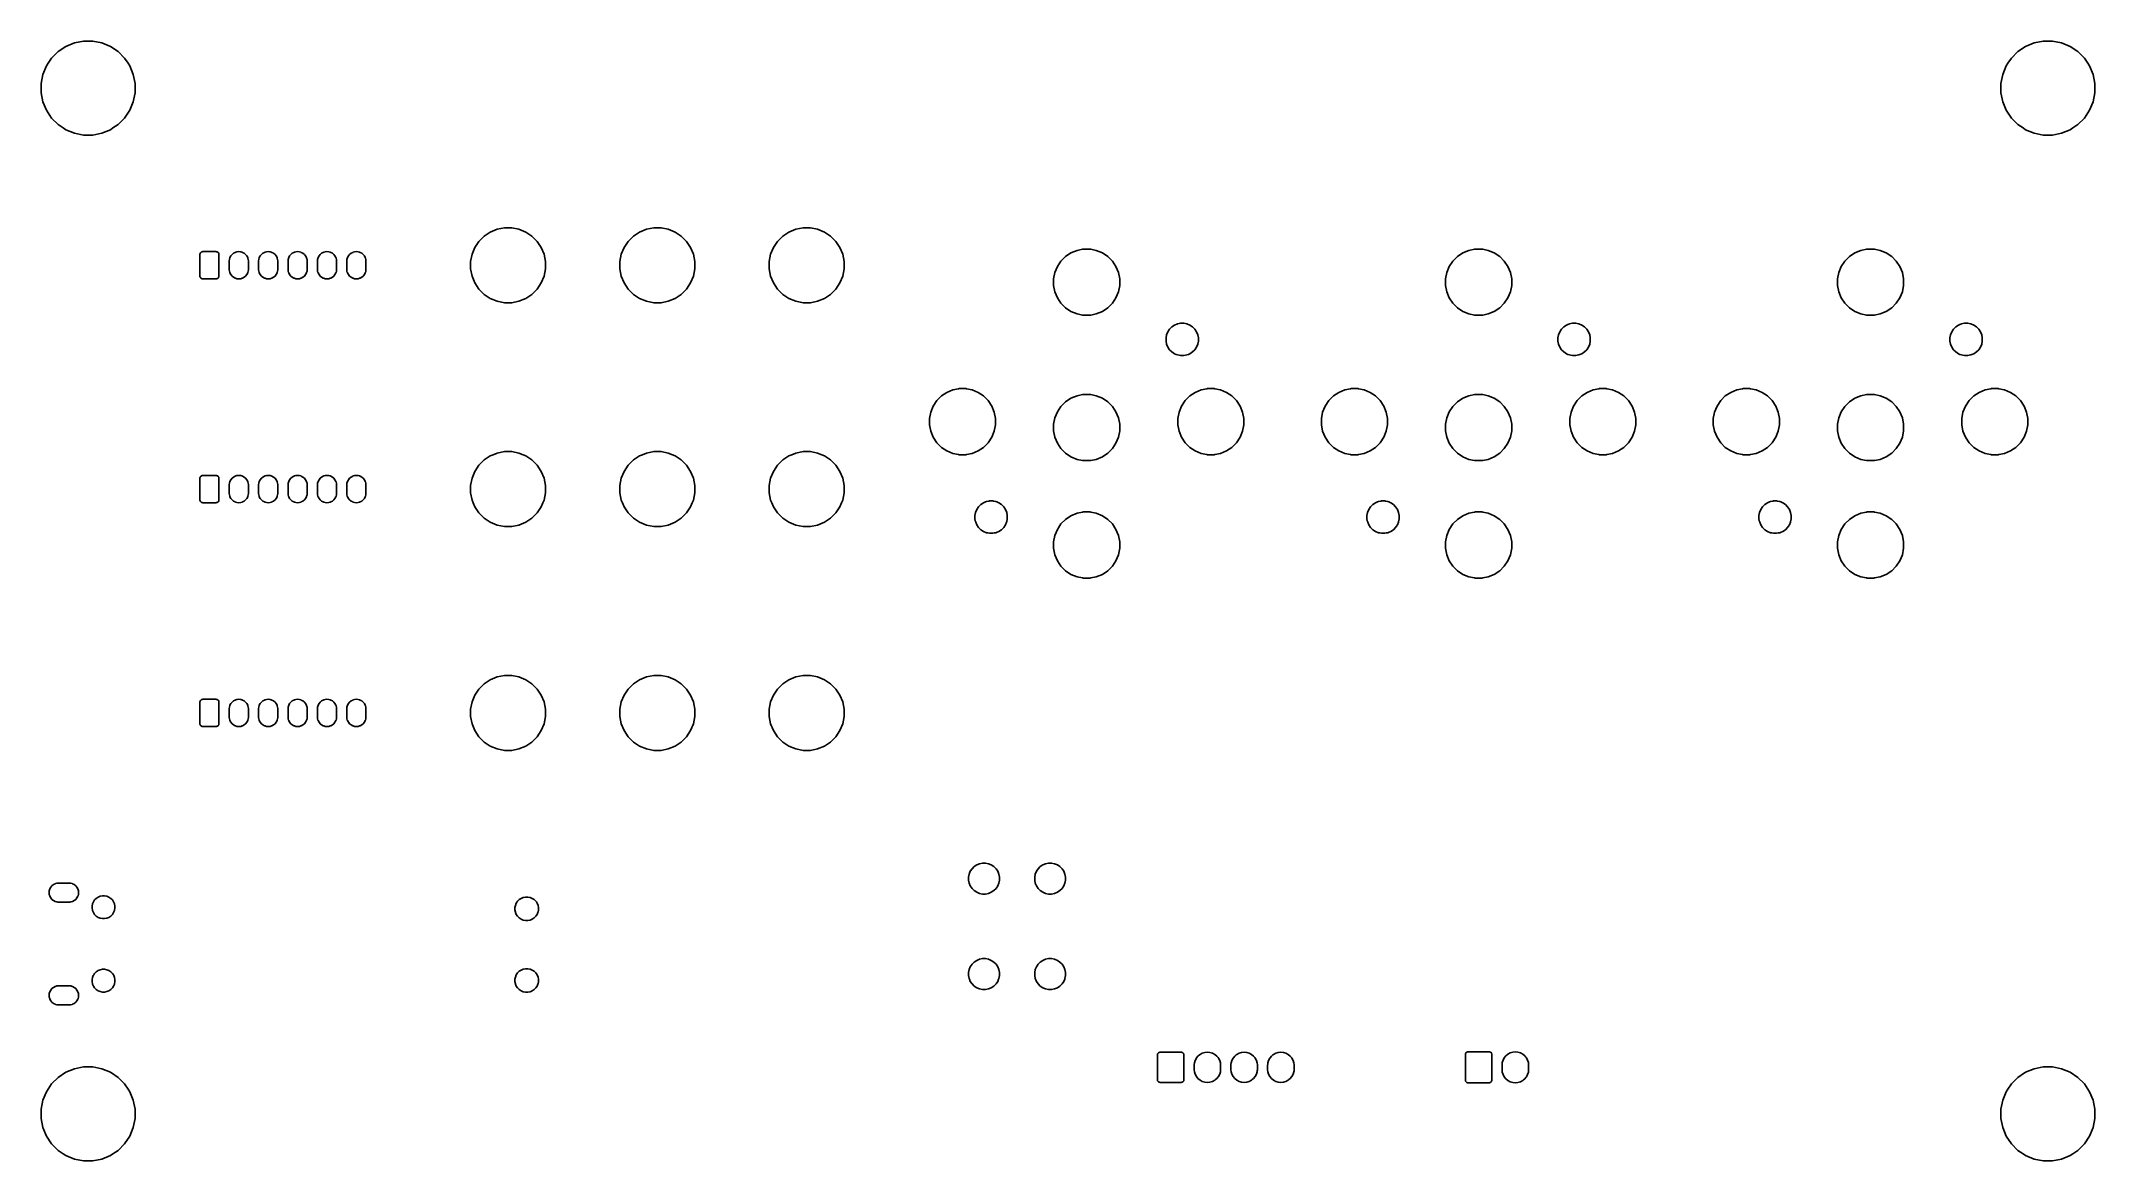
# Model space of a CAD drawing. Extents: x 0 to 140, y -76 to 0.
import ezdxf

# ---------------------------------------------------------------- set-up
doc = ezdxf.new("R2010")
doc.units = 0
doc.header["$MEASUREMENT"] = 0
doc.layers.add('BLACK', color=7, linetype='CONTINUOUS')

msp = doc.modelspace()

# ---------------------------------------------------------------- linework, layer by layer
at = {"layer": 'BLACK', "linetype": 'CONTINUOUS'}
for p, q in [((2.2416, -0.09797), (2.85983, 0.025)), ((2.85983, 0.025), (3.49017, 0.025)), ((3.49017, 0.025), (4.1084, -0.09797)), ((135.592, -0.09797), (136.21, 0.025)), ((136.21, 0.025), (136.84, 0.025)), ((136.84, 0.025), (137.458, -0.09797)), ((0.4554, -1.48532), (0.6894, -1.13512)), ((0.6894, -1.13512), (1.13512, -0.6894)), ((1.13512, -0.6894), (1.65923, -0.3392)), ((1.65923, -0.3392), (2.2416, -0.09797)), ((1.65923, -0.3392), (1.65923, -0.3392)), ((4.1084, -0.09797), (4.69077, -0.3392)), ((4.69077, -0.3392), (4.69077, -0.3392)), ((4.69077, -0.3392), (5.21488, -0.6894)), ((5.21488, -0.6894), (5.6606, -1.13512)), ((5.6606, -1.13512), (5.8946, -1.48532)), ((133.805, -1.48532), (134.039, -1.13512)), ((134.039, -1.13512), (134.485, -0.6894)), ((134.485, -0.6894), (135.009, -0.3392)), ((135.009, -0.3392), (135.592, -0.09797)), ((135.009, -0.3392), (135.009, -0.3392)), ((137.458, -0.09797), (138.041, -0.3392)), ((138.041, -0.3392), (138.041, -0.3392)), ((138.041, -0.3392), (138.565, -0.6894)), ((138.565, -0.6894), (139.011, -1.13512)), ((139.011, -1.13512), (139.245, -1.48532)), ((-0.025, -2.85983), (0.09797, -2.2416)), ((0.09797, -2.2416), (0.3392, -1.65923)), ((0.3392, -1.65923), (0.4554, -1.48532)), ((5.8946, -1.48532), (6.0108, -1.65923)), ((6.0108, -1.65923), (6.25203, -2.2416)), ((6.25203, -2.2416), (6.375, -2.85983)), ((133.325, -2.85983), (133.448, -2.2416)), ((133.448, -2.2416), (133.689, -1.65923)), ((133.689, -1.65923), (133.805, -1.48532)), ((139.245, -1.48532), (139.361, -1.65923)), ((139.361, -1.65923), (139.602, -2.2416)), ((139.602, -2.2416), (139.725, -2.85983)), ((-0.025, -3.49017), (-0.025, -2.85983)), ((0.09797, -4.1084), (-0.025, -3.49017)), ((0.3392, -4.69077), (0.09797, -4.1084)), ((6.25203, -4.1084), (6.0108, -4.69077)), ((6.375, -3.49017), (6.25203, -4.1084)), ((6.375, -2.85983), (6.375, -3.49017)), ((133.325, -3.49017), (133.325, -2.85983)), ((133.448, -4.1084), (133.325, -3.49017)), ((133.689, -4.69077), (133.448, -4.1084)), ((139.602, -4.1084), (139.361, -4.69077)), ((139.725, -3.49017), (139.602, -4.1084)), ((139.725, -2.85983), (139.725, -3.49017)), ((0.6894, -5.21488), (0.3392, -4.69077)), ((0.3392, -4.69077), (0.3392, -4.69077)), ((1.13512, -5.6606), (0.6894, -5.21488)), ((5.6606, -5.21488), (5.21488, -5.6606)), ((6.0108, -4.69077), (5.6606, -5.21488)), ((6.0108, -4.69077), (6.0108, -4.69077)), ((134.039, -5.21488), (133.689, -4.69077)), ((133.689, -4.69077), (133.689, -4.69077)), ((134.485, -5.6606), (134.039, -5.21488)), ((139.011, -5.21488), (138.565, -5.6606)), ((139.361, -4.69077), (139.011, -5.21488)), ((139.361, -4.69077), (139.361, -4.69077)), ((1.48532, -5.8946), (1.13512, -5.6606)), ((1.65923, -6.0108), (1.48532, -5.8946)), ((2.2416, -6.25203), (1.65923, -6.0108)), ((2.85983, -6.375), (2.2416, -6.25203)), ((3.49017, -6.375), (2.85983, -6.375)), ((4.1084, -6.25203), (3.49017, -6.375)), ((4.69077, -6.0108), (4.1084, -6.25203)), ((4.86468, -5.8946), (4.69077, -6.0108)), ((5.21488, -5.6606), (4.86468, -5.8946)), ((134.835, -5.8946), (134.485, -5.6606)), ((135.009, -6.0108), (134.835, -5.8946)), ((135.592, -6.25203), (135.009, -6.0108)), ((136.21, -6.375), (135.592, -6.25203)), ((136.84, -6.375), (136.21, -6.375)), ((137.458, -6.25203), (136.84, -6.375)), ((138.041, -6.0108), (137.458, -6.25203)), ((138.215, -5.8946), (138.041, -6.0108)), ((138.565, -5.6606), (138.215, -5.8946)), ((29.4893, -14.0316), (29.7685, -13.6138)), ((29.7685, -13.6138), (30.1238, -13.2585)), ((30.1238, -13.2585), (30.5416, -12.9793)), ((30.5416, -12.9793), (31.0059, -12.787)), ((30.5416, -12.9793), (30.5416, -12.9793)), ((31.0059, -12.787), (31.4987, -12.689)), ((31.4987, -12.689), (32.0013, -12.689)), ((32.0013, -12.689), (32.4941, -12.787)), ((32.4941, -12.787), (32.9583, -12.9793)), ((32.9583, -12.9793), (32.9584, -12.9793)), ((32.9584, -12.9793), (33.3762, -13.2585)), ((33.3762, -13.2585), (33.7315, -13.6138)), ((33.7315, -13.6138), (34.0107, -14.0316)), ((39.6493, -14.0316), (39.9285, -13.6138)), ((39.9285, -13.6138), (40.2838, -13.2585)), ((40.2838, -13.2585), (40.7016, -12.9793)), ((40.7016, -12.9793), (40.7017, -12.9793)), ((40.7017, -12.9793), (41.1659, -12.787)), ((41.1659, -12.787), (41.6587, -12.689)), ((41.6587, -12.689), (42.1613, -12.689)), ((42.1613, -12.689), (42.6541, -12.787)), ((42.6541, -12.787), (43.1183, -12.9793)), ((43.1183, -12.9793), (43.1184, -12.9793)), ((43.1184, -12.9793), (43.5362, -13.2585)), ((43.5362, -13.2585), (43.8915, -13.6138)), ((43.8915, -13.6138), (44.1707, -14.0316)), ((49.8093, -14.0316), (50.0885, -13.6138)), ((50.0885, -13.6138), (50.4438, -13.2585)), ((50.4438, -13.2585), (50.8616, -12.9793)), ((50.8616, -12.9793), (51.3259, -12.787)), ((50.8616, -12.9793), (50.8616, -12.9793)), ((51.3259, -12.787), (51.8187, -12.689)), ((51.8187, -12.689), (52.3213, -12.689)), ((52.3213, -12.689), (52.8141, -12.787)), ((52.8141, -12.787), (53.2783, -12.9793)), ((53.2783, -12.9793), (53.2784, -12.9793)), ((53.2784, -12.9793), (53.6962, -13.2585)), ((53.6962, -13.2585), (54.0515, -13.6138)), ((54.0515, -13.6138), (54.3307, -14.0316)), ((10.779, -14.5185), (10.7834, -14.4738)), ((10.779, -15.9615), (10.779, -14.5185)), ((10.7834, -14.4738), (10.7947, -14.4367)), ((10.7947, -14.4367), (10.8129, -14.4025)), ((10.8129, -14.4025), (10.8375, -14.3725)), ((10.8375, -14.3725), (10.8675, -14.3479)), ((10.8675, -14.3479), (10.9017, -14.3297)), ((10.9017, -14.3297), (10.9388, -14.3184)), ((10.9388, -14.3184), (10.9835, -14.314)), ((10.9835, -14.314), (11.8765, -14.314)), ((11.8765, -14.314), (11.9212, -14.3184)), ((11.9212, -14.3184), (11.9583, -14.3297)), ((11.9583, -14.3297), (11.9925, -14.3479)), ((11.9925, -14.3479), (12.0225, -14.3725)), ((12.0225, -14.3725), (12.0471, -14.4025)), ((12.0471, -14.4025), (12.0653, -14.4367)), ((12.0653, -14.4367), (12.0766, -14.4738)), ((12.0766, -14.4738), (12.081, -14.5185)), ((12.081, -14.5185), (12.081, -15.9615)), ((12.779, -14.933), (12.7884, -14.8374)), ((12.779, -15.547), (12.779, -14.933)), ((12.7884, -14.8374), (12.8256, -14.7147)), ((12.8256, -14.7147), (12.8861, -14.6016)), ((12.8256, -14.7147), (12.8256, -14.7147)), ((12.8861, -14.6016), (12.9674, -14.5024)), ((12.9674, -14.5024), (13.0666, -14.4211)), ((13.0666, -14.4211), (13.1797, -14.3606)), ((13.1797, -14.3606), (13.2216, -14.3479)), ((13.2216, -14.3479), (13.3024, -14.3234)), ((13.3024, -14.3234), (13.43, -14.3109)), ((13.43, -14.3109), (13.5576, -14.3234)), ((13.5576, -14.3234), (13.6384, -14.3479)), ((13.6384, -14.3479), (13.6803, -14.3606)), ((13.6803, -14.3606), (13.7934, -14.4211)), ((13.7934, -14.4211), (13.8926, -14.5024)), ((13.8926, -14.5024), (13.9739, -14.6016)), ((13.9739, -14.6016), (14.0344, -14.7147)), ((14.0344, -14.7147), (14.044, -14.7466)), ((14.044, -14.7466), (14.0716, -14.8374)), ((14.0716, -14.8374), (14.081, -14.933)), ((14.081, -14.933), (14.081, -15.547)), ((14.779, -14.933), (14.7884, -14.8374)), ((14.779, -15.547), (14.779, -14.933)), ((14.7884, -14.8374), (14.8256, -14.7147)), ((14.8256, -14.7147), (14.8861, -14.6016)), ((14.8256, -14.7147), (14.8256, -14.7147)), ((14.8861, -14.6016), (14.9674, -14.5024)), ((14.9674, -14.5024), (15.0666, -14.4211)), ((15.0666, -14.4211), (15.1797, -14.3606)), ((15.1797, -14.3606), (15.2216, -14.3479)), ((15.2216, -14.3479), (15.3024, -14.3234)), ((15.3024, -14.3234), (15.43, -14.3109)), ((15.43, -14.3109), (15.5576, -14.3234)), ((15.5576, -14.3234), (15.6384, -14.3479)), ((15.6384, -14.3479), (15.6803, -14.3606)), ((15.6803, -14.3606), (15.7934, -14.4211)), ((15.7934, -14.4211), (15.8926, -14.5024)), ((15.8926, -14.5024), (15.9739, -14.6016)), ((15.9739, -14.6016), (16.0344, -14.7147)), ((16.0344, -14.7147), (16.044, -14.7466)), ((16.044, -14.7466), (16.0716, -14.8374)), ((16.0716, -14.8374), (16.081, -14.933)), ((16.081, -14.933), (16.081, -15.547)), ((16.779, -14.933), (16.7884, -14.8374)), ((16.779, -15.547), (16.779, -14.933)), ((16.7884, -14.8374), (16.8256, -14.7147)), ((16.8256, -14.7147), (16.8861, -14.6016)), ((16.8256, -14.7147), (16.8256, -14.7147)), ((16.8861, -14.6016), (16.9674, -14.5024)), ((16.9674, -14.5024), (17.0666, -14.4211)), ((17.0666, -14.4211), (17.1797, -14.3606)), ((17.1797, -14.3606), (17.2216, -14.3479)), ((17.2216, -14.3479), (17.3024, -14.3234)), ((17.3024, -14.3234), (17.43, -14.3109)), ((17.43, -14.3109), (17.5576, -14.3234)), ((17.5576, -14.3234), (17.6384, -14.3479)), ((17.6384, -14.3479), (17.6803, -14.3606)), ((17.6803, -14.3606), (17.7934, -14.4211)), ((17.7934, -14.4211), (17.8926, -14.5024)), ((17.8926, -14.5024), (17.9739, -14.6016)), ((17.9739, -14.6016), (18.0344, -14.7147)), ((18.0344, -14.7147), (18.044, -14.7466)), ((18.044, -14.7466), (18.0716, -14.8374)), ((18.0716, -14.8374), (18.081, -14.933)), ((18.081, -14.933), (18.081, -15.547)), ((18.779, -14.933), (18.7884, -14.8374)), ((18.779, -15.547), (18.779, -14.933)), ((18.7884, -14.8374), (18.8256, -14.7147)), ((18.8256, -14.7147), (18.8861, -14.6016)), ((18.8256, -14.7147), (18.8256, -14.7147)), ((18.8861, -14.6016), (18.9674, -14.5024)), ((18.9674, -14.5024), (19.0666, -14.4211)), ((19.0666, -14.4211), (19.1797, -14.3606)), ((19.1797, -14.3606), (19.2216, -14.3479)), ((19.2216, -14.3479), (19.3024, -14.3234)), ((19.3024, -14.3234), (19.43, -14.3109)), ((19.43, -14.3109), (19.5576, -14.3234)), ((19.5576, -14.3234), (19.6384, -14.3479)), ((19.6384, -14.3479), (19.6803, -14.3606)), ((19.6803, -14.3606), (19.7934, -14.4211)), ((19.7934, -14.4211), (19.8926, -14.5024)), ((19.8926, -14.5024), (19.9739, -14.6016)), ((19.9739, -14.6016), (20.0344, -14.7147)), ((20.0344, -14.7147), (20.044, -14.7466)), ((20.044, -14.7466), (20.0716, -14.8374)), ((20.0716, -14.8374), (20.081, -14.933)), ((20.081, -14.933), (20.081, -15.547)), ((20.779, -14.933), (20.7884, -14.8374)), ((20.779, -15.547), (20.779, -14.933)), ((20.7884, -14.8374), (20.8256, -14.7147)), ((20.8256, -14.7147), (20.8861, -14.6016)), ((20.8256, -14.7147), (20.8256, -14.7147)), ((20.8861, -14.6016), (20.9674, -14.5024)), ((20.9674, -14.5024), (21.0666, -14.4211)), ((21.0666, -14.4211), (21.1797, -14.3606)), ((21.1797, -14.3606), (21.2216, -14.3479)), ((21.2216, -14.3479), (21.3024, -14.3234)), ((21.3024, -14.3234), (21.43, -14.3109)), ((21.43, -14.3109), (21.5576, -14.3234)), ((21.5576, -14.3234), (21.6384, -14.3479)), ((21.6384, -14.3479), (21.6803, -14.3606)), ((21.6803, -14.3606), (21.7934, -14.4211)), ((21.7934, -14.4211), (21.8926, -14.5024)), ((21.8926, -14.5024), (21.9739, -14.6016)), ((21.9739, -14.6016), (22.0344, -14.7147)), ((22.0344, -14.7147), (22.044, -14.7466)), ((22.044, -14.7466), (22.0716, -14.8374)), ((22.0716, -14.8374), (22.081, -14.933)), ((22.081, -14.933), (22.081, -15.547)), ((29.199, -14.9887), (29.297, -14.4959)), ((29.199, -15.4913), (29.199, -14.9887)), ((29.297, -14.4959), (29.4893, -14.0316)), ((29.4893, -14.0316), (29.4893, -14.0316)), ((34.0107, -14.0316), (34.0107, -14.0316)), ((34.0107, -14.0316), (34.203, -14.4959)), ((34.203, -14.4959), (34.301, -14.9887)), ((34.301, -14.9887), (34.301, -15.4913)), ((39.359, -14.9887), (39.457, -14.4959)), ((39.359, -15.4913), (39.359, -14.9887)), ((39.457, -14.4959), (39.6493, -14.0316)), ((39.6493, -14.0316), (39.6493, -14.0316)), ((44.1707, -14.0316), (44.1707, -14.0316)), ((44.1707, -14.0316), (44.363, -14.4959)), ((44.363, -14.4959), (44.461, -14.9887)), ((44.461, -14.9887), (44.461, -15.4913)), ((49.519, -14.9887), (49.617, -14.4959)), ((49.519, -15.4913), (49.519, -14.9887)), ((49.617, -14.4959), (49.8093, -14.0316)), ((49.8093, -14.0316), (49.8093, -14.0316)), ((54.3307, -14.0316), (54.3307, -14.0316)), ((54.3307, -14.0316), (54.523, -14.4959)), ((54.523, -14.4959), (54.621, -14.9887)), ((54.621, -14.9887), (54.621, -15.4913)), ((68.9555, -15.7334), (69.1252, -15.3238)), ((69.1252, -15.3238), (69.3715, -14.9551)), ((69.3715, -14.9551), (69.6851, -14.6415)), ((69.6851, -14.6415), (70.0538, -14.3952)), ((70.0538, -14.3952), (70.4634, -14.2255)), ((70.4634, -14.2255), (70.8441, -14.1498)), ((70.8441, -14.1498), (70.8983, -14.139)), ((70.8983, -14.139), (71.3417, -14.139)), ((71.3417, -14.139), (71.3959, -14.1498)), ((71.3959, -14.1498), (71.7766, -14.2255)), ((71.7766, -14.2255), (72.1862, -14.3952)), ((72.1862, -14.3952), (72.5549, -14.6415)), ((72.5549, -14.6415), (72.8685, -14.9551)), ((72.8685, -14.9551), (73.1148, -15.3238)), ((73.1148, -15.3238), (73.2845, -15.7334)), ((95.6255, -15.7334), (95.7952, -15.3238)), ((95.7952, -15.3238), (96.0415, -14.9551)), ((96.0415, -14.9551), (96.3551, -14.6415)), ((96.3551, -14.6415), (96.7238, -14.3952)), ((96.7238, -14.3952), (97.1334, -14.2255)), ((97.1334, -14.2255), (97.5141, -14.1498)), ((97.5141, -14.1498), (97.5683, -14.139)), ((97.5683, -14.139), (98.0117, -14.139)), ((98.0117, -14.139), (98.0659, -14.1498)), ((98.0659, -14.1498), (98.4466, -14.2255)), ((98.4466, -14.2255), (98.8562, -14.3952)), ((98.8562, -14.3952), (99.2249, -14.6415)), ((99.2249, -14.6415), (99.5385, -14.9551)), ((99.5385, -14.9551), (99.7848, -15.3238)), ((99.7848, -15.3238), (99.9545, -15.7334)), ((122.296, -15.7334), (122.465, -15.3238)), ((122.465, -15.3238), (122.712, -14.9551)), ((122.712, -14.9551), (123.025, -14.6415)), ((123.025, -14.6415), (123.394, -14.3952)), ((123.394, -14.3952), (123.803, -14.2255)), ((123.803, -14.2255), (124.184, -14.1498)), ((124.184, -14.1498), (124.238, -14.139)), ((124.238, -14.139), (124.682, -14.139)), ((124.682, -14.139), (124.736, -14.1498)), ((124.736, -14.1498), (125.117, -14.2255)), ((125.117, -14.2255), (125.526, -14.3952)), ((125.526, -14.3952), (125.895, -14.6415)), ((125.895, -14.6415), (126.208, -14.9551)), ((126.208, -14.9551), (126.455, -15.3238)), ((126.455, -15.3238), (126.624, -15.7334)), ((10.7834, -16.0062), (10.779, -15.9615)), ((10.7947, -16.0433), (10.7834, -16.0062)), ((10.8129, -16.0775), (10.7947, -16.0433)), ((10.8375, -16.1075), (10.8129, -16.0775)), ((10.8675, -16.1321), (10.8375, -16.1075)), ((10.9017, -16.1503), (10.8675, -16.1321)), ((10.9388, -16.1616), (10.9017, -16.1503)), ((10.9835, -16.166), (10.9388, -16.1616)), ((11.8765, -16.166), (10.9835, -16.166)), ((11.9212, -16.1616), (11.8765, -16.166)), ((11.9583, -16.1503), (11.9212, -16.1616)), ((11.9925, -16.1321), (11.9583, -16.1503)), ((12.0225, -16.1075), (11.9925, -16.1321)), ((12.0471, -16.0775), (12.0225, -16.1075)), ((12.0653, -16.0433), (12.0471, -16.0775)), ((12.0766, -16.0062), (12.0653, -16.0433)), ((12.081, -15.9615), (12.0766, -16.0062)), ((12.7884, -15.6426), (12.779, -15.547)), ((12.8132, -15.7244), (12.7884, -15.6426)), ((12.8256, -15.7653), (12.8132, -15.7244)), ((12.8861, -15.8784), (12.8256, -15.7653)), ((12.8256, -15.7653), (12.8256, -15.7653)), ((12.9674, -15.9776), (12.8861, -15.8784)), ((12.8861, -15.8784), (12.8861, -15.8784)), ((13.0666, -16.0589), (12.9674, -15.9776)), ((13.1797, -16.1194), (13.0666, -16.0589)), ((13.2116, -16.129), (13.1797, -16.1194)), ((13.3024, -16.1566), (13.2116, -16.129)), ((13.43, -16.1691), (13.3024, -16.1566)), ((13.5576, -16.1566), (13.43, -16.1691)), ((13.6484, -16.129), (13.5576, -16.1566)), ((13.6803, -16.1194), (13.6484, -16.129)), ((13.7934, -16.0589), (13.6803, -16.1194)), ((13.8926, -15.9776), (13.7934, -16.0589)), ((13.9739, -15.8784), (13.8926, -15.9776)), ((14.0344, -15.7653), (13.9739, -15.8784)), ((14.044, -15.7334), (14.0344, -15.7653)), ((14.0716, -15.6426), (14.044, -15.7334)), ((14.081, -15.547), (14.0716, -15.6426)), ((14.7884, -15.6426), (14.779, -15.547)), ((14.8132, -15.7244), (14.7884, -15.6426)), ((14.8256, -15.7653), (14.8132, -15.7244)), ((14.8861, -15.8784), (14.8256, -15.7653)), ((14.8256, -15.7653), (14.8256, -15.7653)), ((14.9674, -15.9776), (14.8861, -15.8784)), ((14.8861, -15.8784), (14.8861, -15.8784)), ((15.0666, -16.0589), (14.9674, -15.9776)), ((15.1797, -16.1194), (15.0666, -16.0589)), ((15.2116, -16.129), (15.1797, -16.1194)), ((15.3024, -16.1566), (15.2116, -16.129)), ((15.43, -16.1691), (15.3024, -16.1566)), ((15.5576, -16.1566), (15.43, -16.1691)), ((15.6484, -16.129), (15.5576, -16.1566)), ((15.6803, -16.1194), (15.6484, -16.129)), ((15.7934, -16.0589), (15.6803, -16.1194)), ((15.8926, -15.9776), (15.7934, -16.0589)), ((15.9739, -15.8784), (15.8926, -15.9776)), ((16.0344, -15.7653), (15.9739, -15.8784)), ((16.044, -15.7334), (16.0344, -15.7653)), ((16.0716, -15.6426), (16.044, -15.7334)), ((16.081, -15.547), (16.0716, -15.6426)), ((16.7884, -15.6426), (16.779, -15.547)), ((16.8132, -15.7244), (16.7884, -15.6426)), ((16.8256, -15.7653), (16.8132, -15.7244)), ((16.8861, -15.8784), (16.8256, -15.7653)), ((16.8256, -15.7653), (16.8256, -15.7653)), ((16.9674, -15.9776), (16.8861, -15.8784)), ((16.8861, -15.8784), (16.8861, -15.8784)), ((17.0666, -16.0589), (16.9674, -15.9776)), ((17.1797, -16.1194), (17.0666, -16.0589)), ((17.2116, -16.129), (17.1797, -16.1194)), ((17.3024, -16.1566), (17.2116, -16.129)), ((17.43, -16.1691), (17.3024, -16.1566)), ((17.5576, -16.1566), (17.43, -16.1691)), ((17.6484, -16.129), (17.5576, -16.1566)), ((17.6803, -16.1194), (17.6484, -16.129)), ((17.7934, -16.0589), (17.6803, -16.1194)), ((17.8926, -15.9776), (17.7934, -16.0589)), ((17.9739, -15.8784), (17.8926, -15.9776)), ((18.0344, -15.7653), (17.9739, -15.8784)), ((18.044, -15.7334), (18.0344, -15.7653)), ((18.0716, -15.6426), (18.044, -15.7334)), ((18.081, -15.547), (18.0716, -15.6426)), ((18.7884, -15.6426), (18.779, -15.547)), ((18.8132, -15.7244), (18.7884, -15.6426)), ((18.8256, -15.7653), (18.8132, -15.7244)), ((18.8861, -15.8784), (18.8256, -15.7653)), ((18.8256, -15.7653), (18.8256, -15.7653)), ((18.9674, -15.9776), (18.8861, -15.8784)), ((18.8861, -15.8784), (18.8861, -15.8784)), ((19.0666, -16.0589), (18.9674, -15.9776)), ((19.1797, -16.1194), (19.0666, -16.0589)), ((19.2116, -16.129), (19.1797, -16.1194)), ((19.3024, -16.1566), (19.2116, -16.129)), ((19.43, -16.1691), (19.3024, -16.1566)), ((19.5576, -16.1566), (19.43, -16.1691)), ((19.6484, -16.129), (19.5576, -16.1566)), ((19.6803, -16.1194), (19.6484, -16.129)), ((19.7934, -16.0589), (19.6803, -16.1194)), ((19.8926, -15.9776), (19.7934, -16.0589)), ((19.9739, -15.8784), (19.8926, -15.9776)), ((20.0344, -15.7653), (19.9739, -15.8784)), ((20.044, -15.7334), (20.0344, -15.7653)), ((20.0716, -15.6426), (20.044, -15.7334)), ((20.081, -15.547), (20.0716, -15.6426)), ((20.7884, -15.6426), (20.779, -15.547)), ((20.8132, -15.7244), (20.7884, -15.6426)), ((20.8256, -15.7653), (20.8132, -15.7244)), ((20.8861, -15.8784), (20.8256, -15.7653)), ((20.8256, -15.7653), (20.8256, -15.7653)), ((20.9674, -15.9776), (20.8861, -15.8784)), ((20.8861, -15.8784), (20.8861, -15.8784)), ((21.0666, -16.0589), (20.9674, -15.9776)), ((21.1797, -16.1194), (21.0666, -16.0589)), ((21.2116, -16.129), (21.1797, -16.1194)), ((21.3024, -16.1566), (21.2116, -16.129)), ((21.43, -16.1691), (21.3024, -16.1566)), ((21.5576, -16.1566), (21.43, -16.1691)), ((21.6484, -16.129), (21.5576, -16.1566)), ((21.6803, -16.1194), (21.6484, -16.129)), ((21.7934, -16.0589), (21.6803, -16.1194)), ((21.8926, -15.9776), (21.7934, -16.0589)), ((21.9739, -15.8784), (21.8926, -15.9776)), ((22.0344, -15.7653), (21.9739, -15.8784)), ((22.044, -15.7334), (22.0344, -15.7653)), ((22.0716, -15.6426), (22.044, -15.7334)), ((22.081, -15.547), (22.0716, -15.6426)), ((29.297, -15.9841), (29.199, -15.4913)), ((29.4893, -16.4483), (29.297, -15.9841)), ((29.4893, -16.4484), (29.4893, -16.4483)), ((29.7685, -16.8662), (29.4893, -16.4484)), ((34.0107, -16.4484), (33.7315, -16.8662)), ((34.203, -15.9841), (34.0107, -16.4483)), ((34.0107, -16.4483), (34.0107, -16.4484)), ((34.301, -15.4913), (34.203, -15.9841)), ((39.457, -15.9841), (39.359, -15.4913)), ((39.6493, -16.4483), (39.457, -15.9841)), ((39.6493, -16.4484), (39.6493, -16.4483)), ((39.9285, -16.8662), (39.6493, -16.4484)), ((44.1707, -16.4484), (43.8915, -16.8662)), ((44.363, -15.9841), (44.1707, -16.4483)), ((44.1707, -16.4483), (44.1707, -16.4484)), ((44.461, -15.4913), (44.363, -15.9841)), ((49.617, -15.9841), (49.519, -15.4913)), ((49.8093, -16.4483), (49.617, -15.9841)), ((49.8093, -16.4484), (49.8093, -16.4483)), ((50.0885, -16.8662), (49.8093, -16.4484)), ((54.3307, -16.4484), (54.0515, -16.8662)), ((54.523, -15.9841), (54.3307, -16.4483)), ((54.3307, -16.4483), (54.3307, -16.4484)), ((54.621, -15.4913), (54.523, -15.9841)), ((68.869, -16.1683), (68.9555, -15.7334)), ((68.869, -16.6117), (68.869, -16.1683)), ((68.9555, -17.0466), (68.869, -16.6117)), ((73.2845, -15.7334), (73.371, -16.1683)), ((73.371, -16.6117), (73.2845, -17.0466)), ((73.371, -16.1683), (73.371, -16.6117)), ((95.539, -16.1683), (95.6255, -15.7334)), ((95.539, -16.6117), (95.539, -16.1683)), ((95.6255, -17.0466), (95.539, -16.6117)), ((99.9545, -15.7334), (100.041, -16.1683)), ((100.041, -16.6117), (99.9545, -17.0466)), ((100.041, -16.1683), (100.041, -16.6117)), ((122.209, -16.1683), (122.296, -15.7334)), ((122.209, -16.6117), (122.209, -16.1683)), ((122.296, -17.0466), (122.209, -16.6117)), ((126.624, -15.7334), (126.711, -16.1683)), ((126.711, -16.6117), (126.624, -17.0466)), ((126.711, -16.1683), (126.711, -16.6117)), ((30.1238, -17.2215), (29.7685, -16.8662)), ((30.5416, -17.5007), (30.1238, -17.2215)), ((31.0059, -17.693), (30.5416, -17.5007)), ((30.5416, -17.5007), (30.5416, -17.5007)), ((30.5416, -17.5007), (30.5416, -17.5007)), ((31.4987, -17.791), (31.0059, -17.693)), ((32.0013, -17.791), (31.4987, -17.791)), ((32.4941, -17.693), (32.0013, -17.791)), ((32.9583, -17.5007), (32.4941, -17.693)), ((32.9584, -17.5007), (32.9583, -17.5007)), ((33.3762, -17.2215), (32.9584, -17.5007)), ((32.9584, -17.5007), (32.9584, -17.5007)), ((33.7315, -16.8662), (33.3762, -17.2215)), ((40.2838, -17.2215), (39.9285, -16.8662)), ((40.7016, -17.5007), (40.2838, -17.2215)), ((40.7017, -17.5007), (40.7016, -17.5007)), ((40.7016, -17.5007), (40.7016, -17.5007)), ((41.1659, -17.693), (40.7017, -17.5007)), ((41.6587, -17.791), (41.1659, -17.693)), ((42.1613, -17.791), (41.6587, -17.791)), ((42.6541, -17.693), (42.1613, -17.791)), ((43.1183, -17.5007), (42.6541, -17.693)), ((43.1184, -17.5007), (43.1183, -17.5007)), ((43.5362, -17.2215), (43.1184, -17.5007)), ((43.1184, -17.5007), (43.1184, -17.5007)), ((43.8915, -16.8662), (43.5362, -17.2215)), ((50.4438, -17.2215), (50.0885, -16.8662)), ((50.8616, -17.5007), (50.4438, -17.2215)), ((51.3259, -17.693), (50.8616, -17.5007)), ((50.8616, -17.5007), (50.8616, -17.5007)), ((50.8616, -17.5007), (50.8616, -17.5007)), ((51.8187, -17.791), (51.3259, -17.693)), ((52.3213, -17.791), (51.8187, -17.791)), ((52.8141, -17.693), (52.3213, -17.791)), ((53.2783, -17.5007), (52.8141, -17.693)), ((53.2784, -17.5007), (53.2783, -17.5007)), ((53.6962, -17.2215), (53.2784, -17.5007)), ((53.2784, -17.5007), (53.2784, -17.5007)), ((54.0515, -16.8662), (53.6962, -17.2215)), ((69.1252, -17.4562), (68.9555, -17.0466)), ((69.3715, -17.8249), (69.1252, -17.4562)), ((69.6851, -18.1385), (69.3715, -17.8249)), ((70.0538, -18.3848), (69.6851, -18.1385)), ((72.5549, -18.1385), (72.1862, -18.3848)), ((72.8685, -17.8249), (72.5549, -18.1385)), ((73.1148, -17.4562), (72.8685, -17.8249)), ((73.2845, -17.0466), (73.1148, -17.4562)), ((95.7952, -17.4562), (95.6255, -17.0466)), ((96.0415, -17.8249), (95.7952, -17.4562)), ((96.3551, -18.1385), (96.0415, -17.8249)), ((96.7238, -18.3848), (96.3551, -18.1385)), ((99.2249, -18.1385), (98.8562, -18.3848)), ((99.5385, -17.8249), (99.2249, -18.1385)), ((99.7848, -17.4562), (99.5385, -17.8249)), ((99.9545, -17.0466), (99.7848, -17.4562)), ((122.465, -17.4562), (122.296, -17.0466)), ((122.712, -17.8249), (122.465, -17.4562)), ((123.025, -18.1385), (122.712, -17.8249)), ((123.394, -18.3848), (123.025, -18.1385)), ((125.895, -18.1385), (125.526, -18.3848)), ((126.208, -17.8249), (125.895, -18.1385)), ((126.455, -17.4562), (126.208, -17.8249)), ((126.624, -17.0466), (126.455, -17.4562)), ((70.4634, -18.5545), (70.0538, -18.3848)), ((70.8441, -18.6302), (70.4634, -18.5545)), ((70.8983, -18.641), (70.8441, -18.6302)), ((71.3417, -18.641), (70.8983, -18.641)), ((71.3959, -18.6302), (71.3417, -18.641)), ((71.7766, -18.5545), (71.3959, -18.6302)), ((72.1862, -18.3848), (71.7766, -18.5545)), ((76.7648, -19.5882), (76.9182, -19.4348)), ((76.9182, -19.4348), (77.0985, -19.3143)), ((77.0985, -19.3143), (77.2989, -19.2313)), ((77.2989, -19.2313), (77.4052, -19.2102)), ((77.4052, -19.2102), (77.5116, -19.189)), ((77.5116, -19.189), (77.7284, -19.189)), ((77.7284, -19.189), (77.8348, -19.2102)), ((77.8348, -19.2102), (77.9411, -19.2313)), ((77.9411, -19.2313), (78.1415, -19.3143)), ((78.1415, -19.3143), (78.3218, -19.4348)), ((78.3218, -19.4348), (78.4752, -19.5882)), ((97.1334, -18.5545), (96.7238, -18.3848)), ((97.5141, -18.6302), (97.1334, -18.5545)), ((97.5683, -18.641), (97.5141, -18.6302)), ((98.0117, -18.641), (97.5683, -18.641)), ((98.0659, -18.6302), (98.0117, -18.641)), ((98.4466, -18.5545), (98.0659, -18.6302)), ((98.8562, -18.3848), (98.4466, -18.5545)), ((103.435, -19.5882), (103.588, -19.4348)), ((103.588, -19.4348), (103.768, -19.3143)), ((103.768, -19.3143), (103.869, -19.2728)), ((103.869, -19.2728), (103.969, -19.2313)), ((103.969, -19.2313), (104.075, -19.2102)), ((104.075, -19.2102), (104.182, -19.189)), ((104.182, -19.189), (104.398, -19.189)), ((104.398, -19.189), (104.505, -19.2102)), ((104.505, -19.2102), (104.611, -19.2313)), ((104.611, -19.2313), (104.812, -19.3143)), ((104.812, -19.3143), (104.992, -19.4348)), ((104.992, -19.4348), (105.145, -19.5882)), ((123.803, -18.5545), (123.394, -18.3848)), ((124.184, -18.6302), (123.803, -18.5545)), ((124.238, -18.641), (124.184, -18.6302)), ((124.682, -18.641), (124.238, -18.641)), ((124.736, -18.6302), (124.682, -18.641)), ((125.117, -18.5545), (124.736, -18.6302)), ((125.526, -18.3848), (125.117, -18.5545)), ((130.105, -19.5882), (130.258, -19.4348)), ((130.258, -19.4348), (130.438, -19.3143)), ((130.438, -19.3143), (130.539, -19.2728)), ((130.539, -19.2728), (130.639, -19.2313)), ((130.639, -19.2313), (130.745, -19.2102)), ((130.745, -19.2102), (130.852, -19.189)), ((130.852, -19.189), (131.068, -19.189)), ((131.068, -19.189), (131.175, -19.2102)), ((131.175, -19.2102), (131.281, -19.2313)), ((131.281, -19.2313), (131.482, -19.3143)), ((131.482, -19.3143), (131.662, -19.4348)), ((131.662, -19.4348), (131.815, -19.5882)), ((76.519, -20.1816), (76.5613, -19.9689)), ((76.519, -20.3984), (76.519, -20.1816)), ((76.5613, -20.6111), (76.519, -20.3984)), ((76.5613, -19.9689), (76.6443, -19.7685)), ((76.6443, -20.8115), (76.5613, -20.6111)), ((76.6443, -19.7685), (76.7648, -19.5882)), ((76.7648, -20.9918), (76.6443, -20.8115)), ((78.4752, -19.5882), (78.5957, -19.7685)), ((78.5957, -20.8115), (78.4752, -20.9918)), ((78.5957, -19.7685), (78.6787, -19.9689)), ((78.6787, -20.6111), (78.5957, -20.8115)), ((78.6787, -19.9689), (78.721, -20.1816)), ((78.721, -20.3984), (78.6787, -20.6111)), ((78.721, -20.1816), (78.721, -20.3984)), ((103.189, -20.1816), (103.231, -19.9689)), ((103.189, -20.3984), (103.189, -20.1816)), ((103.231, -20.6111), (103.189, -20.3984)), ((103.231, -19.9689), (103.314, -19.7685)), ((103.314, -20.8115), (103.231, -20.6111)), ((103.314, -19.7685), (103.435, -19.5882)), ((103.435, -20.9918), (103.314, -20.8115)), ((105.145, -19.5882), (105.266, -19.7685)), ((105.266, -20.8115), (105.145, -20.9918)), ((105.266, -19.7685), (105.349, -19.9689)), ((105.349, -20.6111), (105.266, -20.8115)), ((105.349, -19.9689), (105.391, -20.1816)), ((105.391, -20.3984), (105.349, -20.6111)), ((105.391, -20.1816), (105.391, -20.3984)), ((129.859, -20.1816), (129.901, -19.9689)), ((129.859, -20.3984), (129.859, -20.1816)), ((129.901, -20.6111), (129.859, -20.3984)), ((129.901, -19.9689), (129.984, -19.7685)), ((129.984, -20.8115), (129.901, -20.6111)), ((129.984, -19.7685), (130.105, -19.5882)), ((130.105, -20.9918), (129.984, -20.8115)), ((131.815, -19.5882), (131.936, -19.7685)), ((131.936, -20.8115), (131.815, -20.9918)), ((131.936, -19.7685), (132.019, -19.9689)), ((132.019, -20.6111), (131.936, -20.8115)), ((132.019, -19.9689), (132.061, -20.1816)), ((132.061, -20.3984), (132.019, -20.6111)), ((132.061, -20.1816), (132.061, -20.3984)), ((76.9182, -21.1452), (76.7648, -20.9918)), ((77.0985, -21.2657), (76.9182, -21.1452)), ((77.1987, -21.3072), (77.0985, -21.2657)), ((77.2989, -21.3487), (77.1987, -21.3072)), ((77.4052, -21.3698), (77.2989, -21.3487)), ((77.5116, -21.391), (77.4052, -21.3698)), ((77.7284, -21.391), (77.5116, -21.391)), ((77.8348, -21.3698), (77.7284, -21.391)), ((77.9411, -21.3487), (77.8348, -21.3698)), ((78.0413, -21.3072), (77.9411, -21.3487)), ((78.1415, -21.2657), (78.0413, -21.3072)), ((78.3218, -21.1452), (78.1415, -21.2657)), ((78.4752, -20.9918), (78.3218, -21.1452)), ((103.588, -21.1452), (103.435, -20.9918)), ((103.768, -21.2657), (103.588, -21.1452)), ((103.869, -21.3072), (103.768, -21.2657)), ((103.969, -21.3487), (103.869, -21.3072)), ((104.075, -21.3698), (103.969, -21.3487)), ((104.182, -21.391), (104.075, -21.3698)), ((104.398, -21.391), (104.182, -21.391)), ((104.505, -21.3698), (104.398, -21.391)), ((104.611, -21.3487), (104.505, -21.3698)), ((104.812, -21.2657), (104.611, -21.3487)), ((104.992, -21.1452), (104.812, -21.2657)), ((105.145, -20.9918), (104.992, -21.1452)), ((130.258, -21.1452), (130.105, -20.9918)), ((130.438, -21.2657), (130.258, -21.1452)), ((130.539, -21.3072), (130.438, -21.2657)), ((130.639, -21.3487), (130.539, -21.3072)), ((130.745, -21.3698), (130.639, -21.3487)), ((130.852, -21.391), (130.745, -21.3698)), ((131.068, -21.391), (130.852, -21.391)), ((131.175, -21.3698), (131.068, -21.391)), ((131.281, -21.3487), (131.175, -21.3698)), ((131.482, -21.2657), (131.281, -21.3487)), ((131.662, -21.1452), (131.482, -21.2657)), ((131.815, -20.9918), (131.662, -21.1452)), ((61.6038, -23.8952), (62.0134, -23.7255)), ((62.0134, -23.7255), (62.3941, -23.6498)), ((62.3941, -23.6498), (62.4483, -23.639)), ((62.4483, -23.639), (62.8917, -23.639)), ((62.8917, -23.639), (62.9459, -23.6498)), ((62.9459, -23.6498), (63.3266, -23.7255)), ((63.3266, -23.7255), (63.7362, -23.8952)), ((78.5038, -23.8952), (78.9134, -23.7255)), ((78.9134, -23.7255), (79.2941, -23.6498)), ((79.2941, -23.6498), (79.3483, -23.639)), ((79.3483, -23.639), (79.7917, -23.639)), ((79.7917, -23.639), (79.8459, -23.6498)), ((79.8459, -23.6498), (80.2266, -23.7255)), ((80.2266, -23.7255), (80.6362, -23.8952)), ((88.2738, -23.8952), (88.6834, -23.7255)), ((88.6834, -23.7255), (89.0641, -23.6498)), ((89.0641, -23.6498), (89.1183, -23.639)), ((89.1183, -23.639), (89.5617, -23.639)), ((89.5617, -23.639), (89.6159, -23.6498)), ((89.6159, -23.6498), (89.9966, -23.7255)), ((89.9966, -23.7255), (90.4062, -23.8952)), ((105.174, -23.8952), (105.583, -23.7255)), ((105.583, -23.7255), (105.964, -23.6498)), ((105.964, -23.6498), (106.018, -23.639)), ((106.018, -23.639), (106.462, -23.639)), ((106.462, -23.639), (106.516, -23.6498)), ((106.516, -23.6498), (106.897, -23.7255)), ((106.897, -23.7255), (107.306, -23.8952)), ((114.944, -23.8952), (115.353, -23.7255)), ((115.353, -23.7255), (115.734, -23.6498)), ((115.734, -23.6498), (115.788, -23.639)), ((115.788, -23.639), (116.232, -23.639)), ((116.232, -23.639), (116.286, -23.6498)), ((116.286, -23.6498), (116.667, -23.7255)), ((116.667, -23.7255), (117.076, -23.8952)), ((131.844, -23.8952), (132.253, -23.7255)), ((132.253, -23.7255), (132.634, -23.6498)), ((132.634, -23.6498), (132.688, -23.639)), ((132.688, -23.639), (133.132, -23.639)), ((133.132, -23.639), (133.186, -23.6498)), ((133.186, -23.6498), (133.567, -23.7255)), ((133.567, -23.7255), (133.976, -23.8952)), ((60.5055, -25.2334), (60.6752, -24.8238)), ((60.6752, -24.8238), (60.9215, -24.4551)), ((60.9215, -24.4551), (61.2351, -24.1415)), ((61.2351, -24.1415), (61.6038, -23.8952)), ((63.7362, -23.8952), (64.1049, -24.1415)), ((64.1049, -24.1415), (64.4185, -24.4551)), ((64.4185, -24.4551), (64.6648, -24.8238)), ((64.6648, -24.8238), (64.8345, -25.2334)), ((69.1252, -25.2238), (69.3715, -24.8551)), ((69.3715, -24.8551), (69.6851, -24.5415)), ((69.6851, -24.5415), (70.0538, -24.2952)), ((70.0538, -24.2952), (70.4634, -24.1255)), ((70.4634, -24.1255), (70.8441, -24.0498)), ((70.8441, -24.0498), (70.8983, -24.039)), ((70.8983, -24.039), (71.3417, -24.039)), ((71.3417, -24.039), (71.3959, -24.0498)), ((71.3959, -24.0498), (71.7766, -24.1255)), ((71.7766, -24.1255), (72.1862, -24.2952)), ((72.1862, -24.2952), (72.5549, -24.5415)), ((72.5549, -24.5415), (72.8685, -24.8551)), ((72.8685, -24.8551), (73.1148, -25.2238)), ((77.4055, -25.2334), (77.5752, -24.8238)), ((77.5752, -24.8238), (77.8215, -24.4551)), ((77.8215, -24.4551), (78.1351, -24.1415)), ((78.1351, -24.1415), (78.5038, -23.8952)), ((80.6362, -23.8952), (81.0049, -24.1415)), ((81.0049, -24.1415), (81.3185, -24.4551)), ((81.3185, -24.4551), (81.5648, -24.8238)), ((81.5648, -24.8238), (81.7345, -25.2334)), ((87.1755, -25.2334), (87.3452, -24.8238)), ((87.3452, -24.8238), (87.5915, -24.4551)), ((87.5915, -24.4551), (87.9051, -24.1415)), ((87.9051, -24.1415), (88.2738, -23.8952)), ((90.4062, -23.8952), (90.7749, -24.1415)), ((90.7749, -24.1415), (91.0885, -24.4551)), ((91.0885, -24.4551), (91.3348, -24.8238)), ((91.3348, -24.8238), (91.5045, -25.2334)), ((95.7952, -25.2238), (96.0415, -24.8551)), ((96.0415, -24.8551), (96.3551, -24.5415)), ((96.3551, -24.5415), (96.7238, -24.2952)), ((96.7238, -24.2952), (97.1334, -24.1255)), ((97.1334, -24.1255), (97.5141, -24.0498)), ((97.5141, -24.0498), (97.5683, -24.039)), ((97.5683, -24.039), (98.0117, -24.039)), ((98.0117, -24.039), (98.0659, -24.0498)), ((98.0659, -24.0498), (98.4466, -24.1255)), ((98.4466, -24.1255), (98.8562, -24.2952)), ((98.8562, -24.2952), (99.2249, -24.5415)), ((99.2249, -24.5415), (99.5385, -24.8551)), ((99.5385, -24.8551), (99.7848, -25.2238)), ((104.076, -25.2334), (104.245, -24.8238)), ((104.245, -24.8238), (104.492, -24.4551)), ((104.492, -24.4551), (104.805, -24.1415)), ((104.805, -24.1415), (105.174, -23.8952)), ((107.306, -23.8952), (107.675, -24.1415)), ((107.675, -24.1415), (107.988, -24.4551)), ((107.988, -24.4551), (108.235, -24.8238)), ((108.235, -24.8238), (108.404, -25.2334)), ((113.846, -25.2334), (114.015, -24.8238)), ((114.015, -24.8238), (114.262, -24.4551)), ((114.262, -24.4551), (114.575, -24.1415)), ((114.575, -24.1415), (114.944, -23.8952)), ((117.076, -23.8952), (117.445, -24.1415)), ((117.445, -24.1415), (117.758, -24.4551)), ((117.758, -24.4551), (118.005, -24.8238)), ((118.005, -24.8238), (118.174, -25.2334)), ((122.465, -25.2238), (122.712, -24.8551)), ((122.712, -24.8551), (123.025, -24.5415)), ((123.025, -24.5415), (123.394, -24.2952)), ((123.394, -24.2952), (123.803, -24.1255)), ((123.803, -24.1255), (124.184, -24.0498)), ((124.184, -24.0498), (124.238, -24.039)), ((124.238, -24.039), (124.682, -24.039)), ((124.682, -24.039), (124.736, -24.0498)), ((124.736, -24.0498), (125.117, -24.1255)), ((125.117, -24.1255), (125.526, -24.2952)), ((125.526, -24.2952), (125.895, -24.5415)), ((125.895, -24.5415), (126.208, -24.8551)), ((126.208, -24.8551), (126.455, -25.2238)), ((130.746, -25.2334), (130.915, -24.8238)), ((130.915, -24.8238), (131.162, -24.4551)), ((131.162, -24.4551), (131.475, -24.1415)), ((131.475, -24.1415), (131.844, -23.8952)), ((133.976, -23.8952), (134.345, -24.1415)), ((134.345, -24.1415), (134.658, -24.4551)), ((134.658, -24.4551), (134.905, -24.8238)), ((134.905, -24.8238), (135.074, -25.2334)), ((60.419, -25.6683), (60.5055, -25.2334)), ((60.419, -26.1117), (60.419, -25.6683)), ((60.5055, -26.5466), (60.419, -26.1117)), ((60.6752, -26.9562), (60.5055, -26.5466)), ((64.8345, -26.5466), (64.6648, -26.9562)), ((64.8345, -25.2334), (64.921, -25.6683)), ((64.921, -26.1117), (64.8345, -26.5466)), ((64.921, -25.6683), (64.921, -26.1117)), ((68.869, -26.0683), (68.9555, -25.6334)), ((68.869, -26.5117), (68.869, -26.0683)), ((68.9555, -26.9466), (68.869, -26.5117)), ((68.9555, -25.6334), (69.1252, -25.2238)), ((73.1148, -25.2238), (73.2845, -25.6334)), ((73.2845, -25.6334), (73.371, -26.0683)), ((73.371, -26.5117), (73.2845, -26.9466)), ((73.371, -26.0683), (73.371, -26.5117)), ((77.319, -25.6683), (77.4055, -25.2334)), ((77.319, -26.1117), (77.319, -25.6683)), ((77.4055, -26.5466), (77.319, -26.1117)), ((77.5752, -26.9562), (77.4055, -26.5466)), ((81.7345, -26.5466), (81.5648, -26.9562)), ((81.7345, -25.2334), (81.821, -25.6683)), ((81.821, -26.1117), (81.7345, -26.5466)), ((81.821, -25.6683), (81.821, -26.1117)), ((87.089, -25.6683), (87.1755, -25.2334)), ((87.089, -26.1117), (87.089, -25.6683)), ((87.1755, -26.5466), (87.089, -26.1117)), ((87.3452, -26.9562), (87.1755, -26.5466)), ((91.5045, -26.5466), (91.3348, -26.9562)), ((91.5045, -25.2334), (91.591, -25.6683)), ((91.591, -26.1117), (91.5045, -26.5466)), ((91.591, -25.6683), (91.591, -26.1117)), ((95.539, -26.0683), (95.6255, -25.6334)), ((95.539, -26.5117), (95.539, -26.0683)), ((95.6255, -26.9466), (95.539, -26.5117)), ((95.6255, -25.6334), (95.7952, -25.2238)), ((99.7848, -25.2238), (99.9545, -25.6334)), ((99.9545, -25.6334), (100.041, -26.0683)), ((100.041, -26.5117), (99.9545, -26.9466)), ((100.041, -26.0683), (100.041, -26.5117)), ((103.989, -25.6683), (104.076, -25.2334)), ((103.989, -26.1117), (103.989, -25.6683)), ((104.076, -26.5466), (103.989, -26.1117)), ((104.245, -26.9562), (104.076, -26.5466)), ((108.404, -26.5466), (108.235, -26.9562)), ((108.404, -25.2334), (108.491, -25.6683)), ((108.491, -26.1117), (108.404, -26.5466)), ((108.491, -25.6683), (108.491, -26.1117)), ((113.759, -25.6683), (113.846, -25.2334)), ((113.759, -26.1117), (113.759, -25.6683)), ((113.846, -26.5466), (113.759, -26.1117)), ((114.015, -26.9562), (113.846, -26.5466)), ((118.174, -26.5466), (118.005, -26.9562)), ((118.174, -25.2334), (118.261, -25.6683)), ((118.261, -26.1117), (118.174, -26.5466)), ((118.261, -25.6683), (118.261, -26.1117)), ((122.209, -26.0683), (122.296, -25.6334)), ((122.209, -26.5117), (122.209, -26.0683)), ((122.296, -26.9466), (122.209, -26.5117)), ((122.296, -25.6334), (122.465, -25.2238)), ((126.455, -25.2238), (126.624, -25.6334)), ((126.624, -25.6334), (126.711, -26.0683)), ((126.711, -26.5117), (126.624, -26.9466)), ((126.711, -26.0683), (126.711, -26.5117)), ((130.659, -25.6683), (130.746, -25.2334)), ((130.659, -26.1117), (130.659, -25.6683)), ((130.746, -26.5466), (130.659, -26.1117)), ((130.915, -26.9562), (130.746, -26.5466)), ((135.074, -26.5466), (134.905, -26.9562)), ((135.074, -25.2334), (135.161, -25.6683)), ((135.161, -26.1117), (135.074, -26.5466)), ((135.161, -25.6683), (135.161, -26.1117)), ((31.0059, -28.027), (31.4987, -27.929)), ((31.4987, -27.929), (32.0013, -27.929)), ((32.0013, -27.929), (32.4941, -28.027)), ((41.1659, -28.027), (41.6587, -27.929)), ((41.6587, -27.929), (42.1613, -27.929)), ((42.1613, -27.929), (42.6541, -28.027)), ((51.3259, -28.027), (51.8187, -27.929)), ((51.8187, -27.929), (52.3213, -27.929)), ((52.3213, -27.929), (52.8141, -28.027)), ((60.9215, -27.3249), (60.6752, -26.9562)), ((61.2351, -27.6385), (60.9215, -27.3249)), ((61.6038, -27.8848), (61.2351, -27.6385)), ((62.0134, -28.0545), (61.6038, -27.8848)), ((63.7362, -27.8848), (63.3266, -28.0545)), ((64.1049, -27.6385), (63.7362, -27.8848)), ((64.4185, -27.3249), (64.1049, -27.6385)), ((64.6648, -26.9562), (64.4185, -27.3249)), ((69.1252, -27.3562), (68.9555, -26.9466)), ((69.3715, -27.7249), (69.1252, -27.3562)), ((69.6851, -28.0385), (69.3715, -27.7249)), ((72.8685, -27.7249), (72.5549, -28.0385)), ((73.1148, -27.3562), (72.8685, -27.7249)), ((73.2845, -26.9466), (73.1148, -27.3562)), ((77.8215, -27.3249), (77.5752, -26.9562)), ((78.1351, -27.6385), (77.8215, -27.3249)), ((78.5038, -27.8848), (78.1351, -27.6385)), ((78.9134, -28.0545), (78.5038, -27.8848)), ((80.6362, -27.8848), (80.2266, -28.0545)), ((81.0049, -27.6385), (80.6362, -27.8848)), ((81.3185, -27.3249), (81.0049, -27.6385)), ((81.5648, -26.9562), (81.3185, -27.3249)), ((87.5915, -27.3249), (87.3452, -26.9562)), ((87.9051, -27.6385), (87.5915, -27.3249)), ((88.2738, -27.8848), (87.9051, -27.6385)), ((88.6834, -28.0545), (88.2738, -27.8848)), ((90.4062, -27.8848), (89.9966, -28.0545)), ((90.7749, -27.6385), (90.4062, -27.8848)), ((91.0885, -27.3249), (90.7749, -27.6385)), ((91.3348, -26.9562), (91.0885, -27.3249)), ((95.7952, -27.3562), (95.6255, -26.9466)), ((96.0415, -27.7249), (95.7952, -27.3562)), ((96.3551, -28.0385), (96.0415, -27.7249)), ((99.5385, -27.7249), (99.2249, -28.0385)), ((99.7848, -27.3562), (99.5385, -27.7249)), ((99.9545, -26.9466), (99.7848, -27.3562)), ((104.492, -27.3249), (104.245, -26.9562)), ((104.805, -27.6385), (104.492, -27.3249)), ((105.174, -27.8848), (104.805, -27.6385)), ((105.583, -28.0545), (105.174, -27.8848)), ((107.306, -27.8848), (106.897, -28.0545)), ((107.675, -27.6385), (107.306, -27.8848)), ((107.988, -27.3249), (107.675, -27.6385)), ((108.235, -26.9562), (107.988, -27.3249)), ((114.262, -27.3249), (114.015, -26.9562)), ((114.575, -27.6385), (114.262, -27.3249)), ((114.944, -27.8848), (114.575, -27.6385)), ((115.353, -28.0545), (114.944, -27.8848)), ((117.076, -27.8848), (116.667, -28.0545)), ((117.445, -27.6385), (117.076, -27.8848)), ((117.758, -27.3249), (117.445, -27.6385)), ((118.005, -26.9562), (117.758, -27.3249)), ((122.465, -27.3562), (122.296, -26.9466)), ((122.712, -27.7249), (122.465, -27.3562)), ((123.025, -28.0385), (122.712, -27.7249)), ((126.208, -27.7249), (125.895, -28.0385)), ((126.455, -27.3562), (126.208, -27.7249)), ((126.624, -26.9466), (126.455, -27.3562)), ((131.162, -27.3249), (130.915, -26.9562)), ((131.475, -27.6385), (131.162, -27.3249)), ((131.844, -27.8848), (131.475, -27.6385)), ((132.253, -28.0545), (131.844, -27.8848)), ((133.976, -27.8848), (133.567, -28.0545)), ((134.345, -27.6385), (133.976, -27.8848)), ((134.658, -27.3249), (134.345, -27.6385)), ((134.905, -26.9562), (134.658, -27.3249)), ((29.297, -29.7359), (29.4893, -29.2716)), ((29.4893, -29.2716), (29.7685, -28.8538)), ((29.4893, -29.2716), (29.4893, -29.2716)), ((29.7685, -28.8538), (30.1238, -28.4985)), ((30.1238, -28.4985), (30.5416, -28.2193)), ((30.5416, -28.2193), (30.7308, -28.141)), ((30.7308, -28.141), (31.0059, -28.027)), ((32.4941, -28.027), (32.7692, -28.141)), ((32.7692, -28.141), (32.9584, -28.2193)), ((32.9584, -28.2193), (33.3762, -28.4985)), ((33.3762, -28.4985), (33.7315, -28.8538)), ((33.7315, -28.8538), (34.0107, -29.2716)), ((34.0107, -29.2716), (34.0107, -29.2716)), ((34.0107, -29.2716), (34.203, -29.7359)), ((39.457, -29.7359), (39.6493, -29.2716)), ((39.6493, -29.2716), (39.9285, -28.8538)), ((39.6493, -29.2716), (39.6493, -29.2716)), ((39.9285, -28.8538), (40.2838, -28.4985)), ((40.2838, -28.4985), (40.7016, -28.2193)), ((40.7016, -28.2193), (40.8908, -28.141)), ((40.8908, -28.141), (41.1659, -28.027)), ((42.6541, -28.027), (42.9292, -28.141)), ((42.9292, -28.141), (43.1184, -28.2193)), ((43.1184, -28.2193), (43.5362, -28.4985)), ((43.5362, -28.4985), (43.8915, -28.8538)), ((43.8915, -28.8538), (44.1707, -29.2716)), ((44.1707, -29.2716), (44.1707, -29.2716)), ((44.1707, -29.2716), (44.363, -29.7359)), ((49.617, -29.7359), (49.8093, -29.2716)), ((49.8093, -29.2716), (50.0885, -28.8538)), ((49.8093, -29.2716), (49.8093, -29.2716)), ((50.0885, -28.8538), (50.4438, -28.4985)), ((50.4438, -28.4985), (50.8616, -28.2193)), ((50.8616, -28.2193), (51.0508, -28.141)), ((51.0508, -28.141), (51.3259, -28.027)), ((52.8141, -28.027), (53.0892, -28.141)), ((53.0892, -28.141), (53.2784, -28.2193)), ((53.2784, -28.2193), (53.6962, -28.4985)), ((53.6962, -28.4985), (54.0515, -28.8538)), ((54.0515, -28.8538), (54.3307, -29.2716)), ((54.3307, -29.2716), (54.3307, -29.2716)), ((54.3307, -29.2716), (54.523, -29.7359)), ((62.3941, -28.1302), (62.0134, -28.0545)), ((62.4483, -28.141), (62.3941, -28.1302)), ((62.8917, -28.141), (62.4483, -28.141)), ((62.9459, -28.1302), (62.8917, -28.141)), ((63.3266, -28.0545), (62.9459, -28.1302)), ((70.0538, -28.2848), (69.6851, -28.0385)), ((70.4634, -28.4545), (70.0538, -28.2848)), ((70.8441, -28.5302), (70.4634, -28.4545)), ((70.8983, -28.541), (70.8441, -28.5302)), ((71.3417, -28.541), (70.8983, -28.541)), ((71.3959, -28.5302), (71.3417, -28.541)), ((71.7766, -28.4545), (71.3959, -28.5302)), ((72.1862, -28.2848), (71.7766, -28.4545)), ((72.5549, -28.0385), (72.1862, -28.2848)), ((79.2941, -28.1302), (78.9134, -28.0545)), ((79.3483, -28.141), (79.2941, -28.1302)), ((79.7917, -28.141), (79.3483, -28.141)), ((79.8459, -28.1302), (79.7917, -28.141)), ((80.2266, -28.0545), (79.8459, -28.1302)), ((89.0641, -28.1302), (88.6834, -28.0545)), ((89.1183, -28.141), (89.0641, -28.1302)), ((89.5617, -28.141), (89.1183, -28.141)), ((89.6159, -28.1302), (89.5617, -28.141)), ((89.9966, -28.0545), (89.6159, -28.1302)), ((96.7238, -28.2848), (96.3551, -28.0385)), ((97.1334, -28.4545), (96.7238, -28.2848)), ((97.5141, -28.5302), (97.1334, -28.4545)), ((97.5683, -28.541), (97.5141, -28.5302)), ((98.0117, -28.541), (97.5683, -28.541)), ((98.0659, -28.5302), (98.0117, -28.541)), ((98.4466, -28.4545), (98.0659, -28.5302)), ((98.8562, -28.2848), (98.4466, -28.4545)), ((99.2249, -28.0385), (98.8562, -28.2848)), ((105.964, -28.1302), (105.583, -28.0545)), ((106.018, -28.141), (105.964, -28.1302)), ((106.462, -28.141), (106.018, -28.141)), ((106.516, -28.1302), (106.462, -28.141)), ((106.897, -28.0545), (106.516, -28.1302)), ((115.734, -28.1302), (115.353, -28.0545)), ((115.788, -28.141), (115.734, -28.1302)), ((116.232, -28.141), (115.788, -28.141)), ((116.286, -28.1302), (116.232, -28.141)), ((116.667, -28.0545), (116.286, -28.1302)), ((123.394, -28.2848), (123.025, -28.0385)), ((123.803, -28.4545), (123.394, -28.2848)), ((124.184, -28.5302), (123.803, -28.4545)), ((124.238, -28.541), (124.184, -28.5302)), ((124.682, -28.541), (124.238, -28.541)), ((124.736, -28.5302), (124.682, -28.541)), ((125.117, -28.4545), (124.736, -28.5302)), ((125.526, -28.2848), (125.117, -28.4545)), ((125.895, -28.0385), (125.526, -28.2848)), ((132.634, -28.1302), (132.253, -28.0545)), ((132.688, -28.141), (132.634, -28.1302)), ((133.132, -28.141), (132.688, -28.141)), ((133.186, -28.1302), (133.132, -28.141)), ((133.567, -28.0545), (133.186, -28.1302)), ((10.779, -29.7585), (10.7834, -29.7138)), ((10.779, -31.2015), (10.779, -29.7585)), ((10.7834, -29.7138), (10.7947, -29.6767)), ((10.7947, -29.6767), (10.8129, -29.6425)), ((10.8129, -29.6425), (10.8375, -29.6125)), ((10.8375, -29.6125), (10.8675, -29.5879)), ((10.8675, -29.5879), (10.9017, -29.5697)), ((10.9017, -29.5697), (10.9388, -29.5584)), ((10.9388, -29.5584), (10.9835, -29.554)), ((10.9835, -29.554), (11.8765, -29.554)), ((11.8765, -29.554), (11.9212, -29.5584)), ((11.9212, -29.5584), (11.9583, -29.5697)), ((11.9583, -29.5697), (11.9925, -29.5879)), ((11.9925, -29.5879), (12.0225, -29.6125)), ((12.0225, -29.6125), (12.0471, -29.6425)), ((12.0471, -29.6425), (12.0653, -29.6767)), ((12.0653, -29.6767), (12.0766, -29.7138)), ((12.0766, -29.7138), (12.081, -29.7585)), ((12.081, -29.7585), (12.081, -31.2015)), ((12.779, -30.173), (12.7884, -30.0774)), ((12.779, -30.787), (12.779, -30.173)), ((12.7884, -30.0774), (12.8256, -29.9547)), ((12.8256, -29.9547), (12.8861, -29.8416)), ((12.8256, -29.9547), (12.8256, -29.9547)), ((12.8861, -29.8416), (12.9674, -29.7424)), ((12.9674, -29.7424), (13.0666, -29.6611)), ((13.0666, -29.6611), (13.1797, -29.6006)), ((13.1797, -29.6006), (13.2216, -29.5879)), ((13.2216, -29.5879), (13.3024, -29.5634)), ((13.3024, -29.5634), (13.43, -29.5509)), ((13.43, -29.5509), (13.5576, -29.5634)), ((13.5576, -29.5634), (13.6384, -29.5879)), ((13.6384, -29.5879), (13.6803, -29.6006)), ((13.6803, -29.6006), (13.7934, -29.6611)), ((13.7934, -29.6611), (13.8926, -29.7424)), ((13.8926, -29.7424), (13.9739, -29.8416)), ((13.9739, -29.8416), (14.0344, -29.9547)), ((14.0344, -29.9547), (14.044, -29.9866)), ((14.044, -29.9866), (14.0716, -30.0774)), ((14.0716, -30.0774), (14.081, -30.173)), ((14.081, -30.173), (14.081, -30.787)), ((14.779, -30.173), (14.7884, -30.0774)), ((14.779, -30.787), (14.779, -30.173)), ((14.7884, -30.0774), (14.8256, -29.9547)), ((14.8256, -29.9547), (14.8861, -29.8416)), ((14.8256, -29.9547), (14.8256, -29.9547)), ((14.8861, -29.8416), (14.9674, -29.7424)), ((14.9674, -29.7424), (15.0666, -29.6611)), ((15.0666, -29.6611), (15.1797, -29.6006)), ((15.1797, -29.6006), (15.2216, -29.5879)), ((15.2216, -29.5879), (15.3024, -29.5634)), ((15.3024, -29.5634), (15.43, -29.5509)), ((15.43, -29.5509), (15.5576, -29.5634)), ((15.5576, -29.5634), (15.6384, -29.5879)), ((15.6384, -29.5879), (15.6803, -29.6006)), ((15.6803, -29.6006), (15.7934, -29.6611)), ((15.7934, -29.6611), (15.8926, -29.7424)), ((15.8926, -29.7424), (15.9739, -29.8416)), ((15.9739, -29.8416), (16.0344, -29.9547)), ((16.0344, -29.9547), (16.044, -29.9866)), ((16.044, -29.9866), (16.0716, -30.0774)), ((16.0716, -30.0774), (16.081, -30.173)), ((16.081, -30.173), (16.081, -30.787)), ((16.779, -30.173), (16.7884, -30.0774)), ((16.779, -30.787), (16.779, -30.173)), ((16.7884, -30.0774), (16.8256, -29.9547)), ((16.8256, -29.9547), (16.8861, -29.8416)), ((16.8256, -29.9547), (16.8256, -29.9547)), ((16.8861, -29.8416), (16.9674, -29.7424)), ((16.9674, -29.7424), (17.0666, -29.6611)), ((17.0666, -29.6611), (17.1797, -29.6006)), ((17.1797, -29.6006), (17.2216, -29.5879)), ((17.2216, -29.5879), (17.3024, -29.5634)), ((17.3024, -29.5634), (17.43, -29.5509)), ((17.43, -29.5509), (17.5576, -29.5634)), ((17.5576, -29.5634), (17.6384, -29.5879)), ((17.6384, -29.5879), (17.6803, -29.6006)), ((17.6803, -29.6006), (17.7934, -29.6611)), ((17.7934, -29.6611), (17.8926, -29.7424)), ((17.8926, -29.7424), (17.9739, -29.8416)), ((17.9739, -29.8416), (18.0344, -29.9547)), ((18.0344, -29.9547), (18.044, -29.9866)), ((18.044, -29.9866), (18.0716, -30.0774)), ((18.0716, -30.0774), (18.081, -30.173)), ((18.081, -30.173), (18.081, -30.787)), ((18.779, -30.173), (18.7884, -30.0774)), ((18.779, -30.787), (18.779, -30.173)), ((18.7884, -30.0774), (18.8256, -29.9547)), ((18.8256, -29.9547), (18.8861, -29.8416)), ((18.8256, -29.9547), (18.8256, -29.9547)), ((18.8861, -29.8416), (18.9674, -29.7424)), ((18.9674, -29.7424), (19.0666, -29.6611)), ((19.0666, -29.6611), (19.1797, -29.6006)), ((19.1797, -29.6006), (19.2216, -29.5879)), ((19.2216, -29.5879), (19.3024, -29.5634)), ((19.3024, -29.5634), (19.43, -29.5509)), ((19.43, -29.5509), (19.5576, -29.5634)), ((19.5576, -29.5634), (19.6384, -29.5879)), ((19.6384, -29.5879), (19.6803, -29.6006)), ((19.6803, -29.6006), (19.7934, -29.6611)), ((19.7934, -29.6611), (19.8926, -29.7424)), ((19.8926, -29.7424), (19.9739, -29.8416)), ((19.9739, -29.8416), (20.0344, -29.9547)), ((20.0344, -29.9547), (20.044, -29.9866)), ((20.044, -29.9866), (20.0716, -30.0774)), ((20.0716, -30.0774), (20.081, -30.173)), ((20.081, -30.173), (20.081, -30.787)), ((20.779, -30.173), (20.7884, -30.0774)), ((20.779, -30.787), (20.779, -30.173)), ((20.7884, -30.0774), (20.8256, -29.9547)), ((20.8256, -29.9547), (20.8861, -29.8416)), ((20.8256, -29.9547), (20.8256, -29.9547)), ((20.8861, -29.8416), (20.9674, -29.7424)), ((20.9674, -29.7424), (21.0666, -29.6611)), ((21.0666, -29.6611), (21.1797, -29.6006)), ((21.1797, -29.6006), (21.2216, -29.5879)), ((21.2216, -29.5879), (21.3024, -29.5634)), ((21.3024, -29.5634), (21.43, -29.5509)), ((21.43, -29.5509), (21.5576, -29.5634)), ((21.5576, -29.5634), (21.6384, -29.5879)), ((21.6384, -29.5879), (21.6803, -29.6006)), ((21.6803, -29.6006), (21.7934, -29.6611)), ((21.7934, -29.6611), (21.8926, -29.7424)), ((21.8926, -29.7424), (21.9739, -29.8416)), ((21.9739, -29.8416), (22.0344, -29.9547)), ((22.0344, -29.9547), (22.044, -29.9866)), ((22.044, -29.9866), (22.0716, -30.0774)), ((22.0716, -30.0774), (22.081, -30.173)), ((22.081, -30.173), (22.081, -30.787)), ((29.199, -30.2287), (29.297, -29.7359)), ((29.199, -30.7313), (29.199, -30.2287)), ((29.297, -31.2241), (29.199, -30.7313)), ((34.203, -29.7359), (34.301, -30.2287)), ((34.301, -30.7313), (34.203, -31.2241)), ((34.301, -30.2287), (34.301, -30.7313)), ((39.359, -30.2287), (39.457, -29.7359)), ((39.359, -30.7313), (39.359, -30.2287)), ((39.457, -31.2241), (39.359, -30.7313)), ((44.363, -29.7359), (44.461, -30.2287)), ((44.461, -30.7313), (44.363, -31.2241)), ((44.461, -30.2287), (44.461, -30.7313)), ((49.519, -30.2287), (49.617, -29.7359)), ((49.519, -30.7313), (49.519, -30.2287)), ((49.617, -31.2241), (49.519, -30.7313)), ((54.523, -29.7359), (54.621, -30.2287)), ((54.621, -30.7313), (54.523, -31.2241)), ((54.621, -30.2287), (54.621, -30.7313)), ((10.7834, -31.2462), (10.779, -31.2015)), ((10.7947, -31.2833), (10.7834, -31.2462)), ((10.8129, -31.3175), (10.7947, -31.2833)), ((10.8375, -31.3475), (10.8129, -31.3175)), ((10.8675, -31.3721), (10.8375, -31.3475)), ((10.9017, -31.3903), (10.8675, -31.3721)), ((10.9388, -31.4016), (10.9017, -31.3903)), ((10.9835, -31.406), (10.9388, -31.4016)), ((11.8765, -31.406), (10.9835, -31.406)), ((11.9212, -31.4016), (11.8765, -31.406)), ((11.9583, -31.3903), (11.9212, -31.4016)), ((11.9925, -31.3721), (11.9583, -31.3903)), ((12.0225, -31.3475), (11.9925, -31.3721)), ((12.0471, -31.3175), (12.0225, -31.3475)), ((12.0653, -31.2833), (12.0471, -31.3175)), ((12.0766, -31.2462), (12.0653, -31.2833)), ((12.081, -31.2015), (12.0766, -31.2462)), ((12.7884, -30.8826), (12.779, -30.787)), ((12.8132, -30.9644), (12.7884, -30.8826)), ((12.8256, -31.0053), (12.8132, -30.9644)), ((12.8861, -31.1184), (12.8256, -31.0053)), ((12.8256, -31.0053), (12.8256, -31.0053)), ((12.9674, -31.2176), (12.8861, -31.1184)), ((12.8861, -31.1184), (12.8861, -31.1184)), ((13.0666, -31.2989), (12.9674, -31.2176)), ((13.1797, -31.3594), (13.0666, -31.2989)), ((13.2116, -31.369), (13.1797, -31.3594)), ((13.3024, -31.3966), (13.2116, -31.369)), ((13.43, -31.4091), (13.3024, -31.3966)), ((13.5576, -31.3966), (13.43, -31.4091)), ((13.6484, -31.369), (13.5576, -31.3966)), ((13.6803, -31.3594), (13.6484, -31.369)), ((13.7934, -31.2989), (13.6803, -31.3594)), ((13.8926, -31.2176), (13.7934, -31.2989)), ((13.9739, -31.1184), (13.8926, -31.2176)), ((14.0344, -31.0053), (13.9739, -31.1184)), ((14.044, -30.9734), (14.0344, -31.0053)), ((14.0716, -30.8826), (14.044, -30.9734)), ((14.081, -30.787), (14.0716, -30.8826)), ((14.7884, -30.8826), (14.779, -30.787)), ((14.8132, -30.9644), (14.7884, -30.8826)), ((14.8256, -31.0053), (14.8132, -30.9644)), ((14.8861, -31.1184), (14.8256, -31.0053)), ((14.8256, -31.0053), (14.8256, -31.0053)), ((14.9674, -31.2176), (14.8861, -31.1184)), ((14.8861, -31.1184), (14.8861, -31.1184)), ((15.0666, -31.2989), (14.9674, -31.2176)), ((15.1797, -31.3594), (15.0666, -31.2989)), ((15.2116, -31.369), (15.1797, -31.3594)), ((15.3024, -31.3966), (15.2116, -31.369)), ((15.43, -31.4091), (15.3024, -31.3966)), ((15.5576, -31.3966), (15.43, -31.4091)), ((15.6484, -31.369), (15.5576, -31.3966)), ((15.6803, -31.3594), (15.6484, -31.369)), ((15.7934, -31.2989), (15.6803, -31.3594)), ((15.8926, -31.2176), (15.7934, -31.2989)), ((15.9739, -31.1184), (15.8926, -31.2176)), ((16.0344, -31.0053), (15.9739, -31.1184)), ((16.044, -30.9734), (16.0344, -31.0053)), ((16.0716, -30.8826), (16.044, -30.9734)), ((16.081, -30.787), (16.0716, -30.8826)), ((16.7884, -30.8826), (16.779, -30.787)), ((16.8132, -30.9644), (16.7884, -30.8826)), ((16.8256, -31.0053), (16.8132, -30.9644)), ((16.8861, -31.1184), (16.8256, -31.0053)), ((16.8256, -31.0053), (16.8256, -31.0053)), ((16.9674, -31.2176), (16.8861, -31.1184)), ((16.8861, -31.1184), (16.8861, -31.1184)), ((17.0666, -31.2989), (16.9674, -31.2176)), ((17.1797, -31.3594), (17.0666, -31.2989)), ((17.2116, -31.369), (17.1797, -31.3594)), ((17.3024, -31.3966), (17.2116, -31.369)), ((17.43, -31.4091), (17.3024, -31.3966)), ((17.5576, -31.3966), (17.43, -31.4091)), ((17.6484, -31.369), (17.5576, -31.3966)), ((17.6803, -31.3594), (17.6484, -31.369)), ((17.7934, -31.2989), (17.6803, -31.3594)), ((17.8926, -31.2176), (17.7934, -31.2989)), ((17.9739, -31.1184), (17.8926, -31.2176)), ((18.0344, -31.0053), (17.9739, -31.1184)), ((18.044, -30.9734), (18.0344, -31.0053)), ((18.0716, -30.8826), (18.044, -30.9734)), ((18.081, -30.787), (18.0716, -30.8826)), ((18.7884, -30.8826), (18.779, -30.787)), ((18.8132, -30.9644), (18.7884, -30.8826)), ((18.8256, -31.0053), (18.8132, -30.9644)), ((18.8861, -31.1184), (18.8256, -31.0053)), ((18.8256, -31.0053), (18.8256, -31.0053)), ((18.9674, -31.2176), (18.8861, -31.1184)), ((18.8861, -31.1184), (18.8861, -31.1184)), ((19.0666, -31.2989), (18.9674, -31.2176)), ((19.1797, -31.3594), (19.0666, -31.2989)), ((19.2116, -31.369), (19.1797, -31.3594)), ((19.3024, -31.3966), (19.2116, -31.369)), ((19.43, -31.4091), (19.3024, -31.3966)), ((19.5576, -31.3966), (19.43, -31.4091)), ((19.6484, -31.369), (19.5576, -31.3966)), ((19.6803, -31.3594), (19.6484, -31.369)), ((19.7934, -31.2989), (19.6803, -31.3594)), ((19.8926, -31.2176), (19.7934, -31.2989)), ((19.9739, -31.1184), (19.8926, -31.2176)), ((20.0344, -31.0053), (19.9739, -31.1184)), ((20.044, -30.9734), (20.0344, -31.0053)), ((20.0716, -30.8826), (20.044, -30.9734)), ((20.081, -30.787), (20.0716, -30.8826)), ((20.7884, -30.8826), (20.779, -30.787)), ((20.8132, -30.9644), (20.7884, -30.8826)), ((20.8256, -31.0053), (20.8132, -30.9644)), ((20.8861, -31.1184), (20.8256, -31.0053)), ((20.8256, -31.0053), (20.8256, -31.0053)), ((20.9674, -31.2176), (20.8861, -31.1184)), ((20.8861, -31.1184), (20.8861, -31.1184)), ((21.0666, -31.2989), (20.9674, -31.2176)), ((21.1797, -31.3594), (21.0666, -31.2989)), ((21.2116, -31.369), (21.1797, -31.3594)), ((21.3024, -31.3966), (21.2116, -31.369)), ((21.43, -31.4091), (21.3024, -31.3966)), ((21.5576, -31.3966), (21.43, -31.4091)), ((21.6484, -31.369), (21.5576, -31.3966)), ((21.6803, -31.3594), (21.6484, -31.369)), ((21.7934, -31.2989), (21.6803, -31.3594)), ((21.8926, -31.2176), (21.7934, -31.2989)), ((21.9739, -31.1184), (21.8926, -31.2176)), ((22.0344, -31.0053), (21.9739, -31.1184)), ((22.044, -30.9734), (22.0344, -31.0053)), ((22.0716, -30.8826), (22.044, -30.9734)), ((22.081, -30.787), (22.0716, -30.8826)), ((29.3758, -31.4143), (29.297, -31.2241)), ((29.4893, -31.6884), (29.3758, -31.4143)), ((29.7685, -32.1062), (29.4893, -31.6884)), ((30.1238, -32.4615), (29.7685, -32.1062)), ((33.7315, -32.1062), (33.3762, -32.4615)), ((34.0107, -31.6884), (33.7315, -32.1062)), ((34.1242, -31.4143), (34.0107, -31.6884)), ((34.203, -31.2241), (34.1242, -31.4143)), ((39.5358, -31.4143), (39.457, -31.2241)), ((39.6493, -31.6884), (39.5358, -31.4143)), ((39.9285, -32.1062), (39.6493, -31.6884)), ((40.2838, -32.4615), (39.9285, -32.1062)), ((43.8915, -32.1062), (43.5362, -32.4615)), ((44.1707, -31.6884), (43.8915, -32.1062)), ((44.2842, -31.4143), (44.1707, -31.6884)), ((44.363, -31.2241), (44.2842, -31.4143)), ((49.6958, -31.4143), (49.617, -31.2241)), ((49.8093, -31.6884), (49.6958, -31.4143)), ((50.0885, -32.1062), (49.8093, -31.6884)), ((50.4438, -32.4615), (50.0885, -32.1062)), ((54.0515, -32.1062), (53.6962, -32.4615)), ((54.3307, -31.6884), (54.0515, -32.1062)), ((54.4442, -31.4143), (54.3307, -31.6884)), ((54.523, -31.2241), (54.4442, -31.4143)), ((63.519, -32.2816), (63.5613, -32.0688)), ((63.5613, -32.0688), (63.6443, -31.8685)), ((63.6443, -31.8685), (63.7648, -31.6882)), ((63.6443, -31.8685), (63.6443, -31.8685)), ((63.7648, -31.6882), (63.9182, -31.5348)), ((63.9182, -31.5348), (64.0985, -31.4143)), ((64.0985, -31.4143), (64.2311, -31.3594)), ((64.2311, -31.3594), (64.2989, -31.3313)), ((64.2989, -31.3313), (64.4618, -31.2989)), ((64.4618, -31.2989), (64.5116, -31.289)), ((64.5116, -31.289), (64.7284, -31.289)), ((64.7284, -31.289), (64.7782, -31.2989)), ((64.7782, -31.2989), (64.9411, -31.3313)), ((64.9411, -31.3313), (65.0089, -31.3594)), ((65.0089, -31.3594), (65.1415, -31.4143)), ((65.1415, -31.4143), (65.3218, -31.5348)), ((65.3218, -31.5348), (65.4752, -31.6882)), ((65.4752, -31.6882), (65.5957, -31.8685)), ((65.5957, -31.8685), (65.5957, -31.8685)), ((65.5957, -31.8685), (65.6787, -32.0688)), ((65.6787, -32.0688), (65.721, -32.2816)), ((70.0538, -32.2952), (70.4634, -32.1255)), ((70.4634, -32.1255), (70.8441, -32.0498)), ((70.8441, -32.0498), (70.8983, -32.039)), ((70.8983, -32.039), (71.3417, -32.039)), ((71.3417, -32.039), (71.3959, -32.0498)), ((71.3959, -32.0498), (71.7766, -32.1255)), ((71.7766, -32.1255), (72.1862, -32.2952)), ((90.189, -32.2816), (90.2313, -32.0688)), ((90.2313, -32.0688), (90.3143, -31.8685)), ((90.3143, -31.8685), (90.4348, -31.6882)), ((90.3143, -31.8685), (90.3143, -31.8685)), ((90.4348, -31.6882), (90.5882, -31.5348)), ((90.5882, -31.5348), (90.7685, -31.4143)), ((90.7685, -31.4143), (90.9011, -31.3594)), ((90.9011, -31.3594), (90.9688, -31.3313)), ((90.9688, -31.3313), (91.1318, -31.2989)), ((91.1318, -31.2989), (91.1816, -31.289)), ((91.1816, -31.289), (91.3984, -31.289)), ((91.3984, -31.289), (91.4482, -31.2989)), ((91.4482, -31.2989), (91.6111, -31.3313)), ((91.6111, -31.3313), (91.6789, -31.3594)), ((91.6789, -31.3594), (91.8115, -31.4143)), ((91.8115, -31.4143), (91.9918, -31.5348)), ((91.9918, -31.5348), (92.1452, -31.6882)), ((92.1452, -31.6882), (92.2657, -31.8685)), ((92.2657, -31.8685), (92.2657, -31.8685)), ((92.2657, -31.8685), (92.3487, -32.0688)), ((92.3487, -32.0688), (92.391, -32.2816)), ((96.7238, -32.2952), (97.1334, -32.1255)), ((97.1334, -32.1255), (97.5141, -32.0498)), ((97.5141, -32.0498), (97.5683, -32.039)), ((97.5683, -32.039), (98.0117, -32.039)), ((98.0117, -32.039), (98.0659, -32.0498)), ((98.0659, -32.0498), (98.4466, -32.1255)), ((98.4466, -32.1255), (98.8562, -32.2952)), ((116.859, -32.2816), (116.901, -32.0688)), ((116.901, -32.0688), (116.984, -31.8685)), ((116.984, -31.8685), (117.105, -31.6882)), ((116.984, -31.8685), (116.984, -31.8685)), ((117.105, -31.6882), (117.258, -31.5348)), ((117.258, -31.5348), (117.438, -31.4143)), ((117.438, -31.4143), (117.571, -31.3594)), ((117.571, -31.3594), (117.639, -31.3313)), ((117.639, -31.3313), (117.802, -31.2989)), ((117.802, -31.2989), (117.852, -31.289)), ((117.852, -31.289), (118.068, -31.289)), ((118.068, -31.289), (118.118, -31.2989)), ((118.118, -31.2989), (118.281, -31.3313)), ((118.281, -31.3313), (118.349, -31.3594)), ((118.349, -31.3594), (118.482, -31.4143)), ((118.482, -31.4143), (118.662, -31.5348)), ((118.662, -31.5348), (118.815, -31.6882)), ((118.815, -31.6882), (118.936, -31.8685)), ((118.936, -31.8685), (118.936, -31.8685)), ((118.936, -31.8685), (119.019, -32.0688)), ((119.019, -32.0688), (119.061, -32.2816)), ((123.394, -32.2952), (123.803, -32.1255)), ((123.803, -32.1255), (124.184, -32.0498)), ((124.184, -32.0498), (124.238, -32.039)), ((124.238, -32.039), (124.682, -32.039)), ((124.682, -32.039), (124.736, -32.0498)), ((124.736, -32.0498), (125.117, -32.1255)), ((125.117, -32.1255), (125.526, -32.2952)), ((30.5416, -32.7407), (30.1238, -32.4615)), ((31.0059, -32.933), (30.5416, -32.7407)), ((30.5416, -32.7407), (30.5416, -32.7407)), ((30.5416, -32.7407), (30.5416, -32.7407)), ((31.4987, -33.031), (31.0059, -32.933)), ((32.0013, -33.031), (31.4987, -33.031)), ((32.4941, -32.933), (32.0013, -33.031)), ((32.9583, -32.7407), (32.4941, -32.933)), ((32.9584, -32.7407), (32.9583, -32.7407)), ((33.3762, -32.4615), (32.9584, -32.7407)), ((32.9584, -32.7407), (32.9584, -32.7407)), ((40.7016, -32.7407), (40.2838, -32.4615)), ((40.7017, -32.7407), (40.7016, -32.7407)), ((40.7016, -32.7407), (40.7016, -32.7407)), ((41.1659, -32.933), (40.7017, -32.7407)), ((41.6587, -33.031), (41.1659, -32.933)), ((42.1613, -33.031), (41.6587, -33.031)), ((42.6541, -32.933), (42.1613, -33.031)), ((43.1183, -32.7407), (42.6541, -32.933)), ((43.1184, -32.7407), (43.1183, -32.7407)), ((43.5362, -32.4615), (43.1184, -32.7407)), ((43.1184, -32.7407), (43.1184, -32.7407)), ((50.8616, -32.7407), (50.4438, -32.4615)), ((51.3259, -32.933), (50.8616, -32.7407)), ((50.8616, -32.7407), (50.8616, -32.7407)), ((50.8616, -32.7407), (50.8616, -32.7407)), ((51.8187, -33.031), (51.3259, -32.933)), ((52.3213, -33.031), (51.8187, -33.031)), ((52.8141, -32.933), (52.3213, -33.031)), ((53.2783, -32.7407), (52.8141, -32.933)), ((53.2784, -32.7407), (53.2783, -32.7407)), ((53.6962, -32.4615), (53.2784, -32.7407)), ((53.2784, -32.7407), (53.2784, -32.7407)), ((63.519, -32.4984), (63.519, -32.2816)), ((63.5613, -32.7111), (63.519, -32.4984)), ((63.5735, -32.7407), (63.5613, -32.7111)), ((63.6443, -32.9115), (63.5735, -32.7407)), ((63.7648, -33.0918), (63.6443, -32.9115)), ((63.9182, -33.2452), (63.7648, -33.0918)), ((64.0985, -33.3657), (63.9182, -33.2452)), ((64.2989, -33.4487), (64.0985, -33.3657)), ((64.4052, -33.4698), (64.2989, -33.4487)), ((64.5116, -33.491), (64.4052, -33.4698)), ((64.7284, -33.491), (64.5116, -33.491)), ((64.8348, -33.4698), (64.7284, -33.491)), ((64.9411, -33.4487), (64.8348, -33.4698)), ((65.0413, -33.4072), (64.9411, -33.4487)), ((65.1415, -33.3657), (65.0413, -33.4072)), ((65.3218, -33.2452), (65.1415, -33.3657)), ((65.4752, -33.0918), (65.3218, -33.2452)), ((65.5957, -32.9115), (65.4752, -33.0918)), ((65.6665, -32.7407), (65.5957, -32.9115)), ((65.6787, -32.7111), (65.6665, -32.7407)), ((65.721, -32.4984), (65.6787, -32.7111)), ((65.721, -32.2816), (65.721, -32.4984)), ((68.9555, -33.6334), (69.1252, -33.2238)), ((69.1252, -33.2238), (69.3715, -32.8551)), ((69.3715, -32.8551), (69.6851, -32.5415)), ((69.6851, -32.5415), (70.0538, -32.2952)), ((72.1862, -32.2952), (72.5549, -32.5415)), ((72.5549, -32.5415), (72.8685, -32.8551)), ((72.8685, -32.8551), (73.1148, -33.2238)), ((73.1148, -33.2238), (73.2845, -33.6334)), ((90.189, -32.4984), (90.189, -32.2816)), ((90.2313, -32.7111), (90.189, -32.4984)), ((90.2435, -32.7407), (90.2313, -32.7111)), ((90.3143, -32.9115), (90.2435, -32.7407)), ((90.4348, -33.0918), (90.3143, -32.9115)), ((90.5882, -33.2452), (90.4348, -33.0918)), ((90.7685, -33.3657), (90.5882, -33.2452)), ((90.9688, -33.4487), (90.7685, -33.3657)), ((91.0752, -33.4698), (90.9688, -33.4487)), ((91.1816, -33.491), (91.0752, -33.4698)), ((91.3984, -33.491), (91.1816, -33.491)), ((91.5048, -33.4698), (91.3984, -33.491)), ((91.6111, -33.4487), (91.5048, -33.4698)), ((91.7113, -33.4072), (91.6111, -33.4487)), ((91.8115, -33.3657), (91.7113, -33.4072)), ((91.9918, -33.2452), (91.8115, -33.3657)), ((92.1452, -33.0918), (91.9918, -33.2452)), ((92.2657, -32.9115), (92.1452, -33.0918)), ((92.3365, -32.7407), (92.2657, -32.9115)), ((92.3487, -32.7111), (92.3365, -32.7407)), ((92.391, -32.4984), (92.3487, -32.7111)), ((92.391, -32.2816), (92.391, -32.4984)), ((95.6255, -33.6334), (95.7952, -33.2238)), ((95.7952, -33.2238), (96.0415, -32.8551)), ((96.0415, -32.8551), (96.3551, -32.5415)), ((96.3551, -32.5415), (96.7238, -32.2952)), ((98.8562, -32.2952), (99.2249, -32.5415)), ((99.2249, -32.5415), (99.5385, -32.8551)), ((99.5385, -32.8551), (99.7848, -33.2238)), ((99.7848, -33.2238), (99.9545, -33.6334)), ((116.859, -32.4984), (116.859, -32.2816)), ((116.901, -32.7111), (116.859, -32.4984)), ((116.914, -32.7407), (116.901, -32.7111)), ((116.984, -32.9115), (116.914, -32.7407)), ((117.105, -33.0918), (116.984, -32.9115)), ((117.258, -33.2452), (117.105, -33.0918)), ((117.438, -33.3657), (117.258, -33.2452)), ((117.639, -33.4487), (117.438, -33.3657)), ((117.745, -33.4698), (117.639, -33.4487)), ((117.852, -33.491), (117.745, -33.4698)), ((118.068, -33.491), (117.852, -33.491)), ((118.175, -33.4698), (118.068, -33.491)), ((118.281, -33.4487), (118.175, -33.4698)), ((118.381, -33.4072), (118.281, -33.4487)), ((118.482, -33.3657), (118.381, -33.4072)), ((118.662, -33.2452), (118.482, -33.3657)), ((118.815, -33.0918), (118.662, -33.2452)), ((118.936, -32.9115), (118.815, -33.0918)), ((119.006, -32.7407), (118.936, -32.9115)), ((119.019, -32.7111), (119.006, -32.7407)), ((119.061, -32.4984), (119.019, -32.7111)), ((119.061, -32.2816), (119.061, -32.4984)), ((122.296, -33.6334), (122.465, -33.2238)), ((122.465, -33.2238), (122.712, -32.8551)), ((122.712, -32.8551), (123.025, -32.5415)), ((123.025, -32.5415), (123.394, -32.2952)), ((125.526, -32.2952), (125.895, -32.5415)), ((125.895, -32.5415), (126.208, -32.8551)), ((126.208, -32.8551), (126.455, -33.2238)), ((126.455, -33.2238), (126.624, -33.6334)), ((68.869, -34.0683), (68.9555, -33.6334)), ((68.869, -34.5117), (68.869, -34.0683)), ((68.9555, -34.9466), (68.869, -34.5117)), ((73.2845, -33.6334), (73.371, -34.0683)), ((73.371, -34.5117), (73.2845, -34.9466)), ((73.371, -34.0683), (73.371, -34.5117)), ((95.539, -34.0683), (95.6255, -33.6334)), ((95.539, -34.5117), (95.539, -34.0683)), ((95.6255, -34.9466), (95.539, -34.5117)), ((99.9545, -33.6334), (100.041, -34.0683)), ((100.041, -34.5117), (99.9545, -34.9466)), ((100.041, -34.0683), (100.041, -34.5117)), ((122.209, -34.0683), (122.296, -33.6334)), ((122.209, -34.5117), (122.209, -34.0683)), ((122.296, -34.9466), (122.209, -34.5117)), ((126.624, -33.6334), (126.711, -34.0683)), ((126.711, -34.5117), (126.624, -34.9466)), ((126.711, -34.0683), (126.711, -34.5117)), ((69.1252, -35.3562), (68.9555, -34.9466)), ((69.3715, -35.7249), (69.1252, -35.3562)), ((69.6851, -36.0385), (69.3715, -35.7249)), ((70.0538, -36.2848), (69.6851, -36.0385)), ((70.4634, -36.4545), (70.0538, -36.2848)), ((72.1862, -36.2848), (71.7766, -36.4545)), ((72.5549, -36.0385), (72.1862, -36.2848)), ((72.8685, -35.7249), (72.5549, -36.0385)), ((73.1148, -35.3562), (72.8685, -35.7249)), ((73.2845, -34.9466), (73.1148, -35.3562)), ((95.7952, -35.3562), (95.6255, -34.9466)), ((96.0415, -35.7249), (95.7952, -35.3562)), ((96.3551, -36.0385), (96.0415, -35.7249)), ((96.7238, -36.2848), (96.3551, -36.0385)), ((97.1334, -36.4545), (96.7238, -36.2848)), ((98.8562, -36.2848), (98.4466, -36.4545)), ((99.2249, -36.0385), (98.8562, -36.2848)), ((99.5385, -35.7249), (99.2249, -36.0385)), ((99.7848, -35.3562), (99.5385, -35.7249)), ((99.9545, -34.9466), (99.7848, -35.3562)), ((122.465, -35.3562), (122.296, -34.9466)), ((122.712, -35.7249), (122.465, -35.3562)), ((123.025, -36.0385), (122.712, -35.7249)), ((123.394, -36.2848), (123.025, -36.0385)), ((123.803, -36.4545), (123.394, -36.2848)), ((125.526, -36.2848), (125.117, -36.4545)), ((125.895, -36.0385), (125.526, -36.2848)), ((126.208, -35.7249), (125.895, -36.0385)), ((126.455, -35.3562), (126.208, -35.7249)), ((126.624, -34.9466), (126.455, -35.3562)), ((70.8441, -36.5302), (70.4634, -36.4545)), ((70.8983, -36.541), (70.8441, -36.5302)), ((71.3417, -36.541), (70.8983, -36.541)), ((71.3959, -36.5302), (71.3417, -36.541)), ((71.7766, -36.4545), (71.3959, -36.5302)), ((97.5141, -36.5302), (97.1334, -36.4545)), ((97.5683, -36.541), (97.5141, -36.5302)), ((98.0117, -36.541), (97.5683, -36.541)), ((98.0659, -36.5302), (98.0117, -36.541)), ((98.4466, -36.4545), (98.0659, -36.5302)), ((124.184, -36.5302), (123.803, -36.4545)), ((124.238, -36.541), (124.184, -36.5302)), ((124.682, -36.541), (124.238, -36.541)), ((124.736, -36.5302), (124.682, -36.541)), ((125.117, -36.4545), (124.736, -36.5302)), ((30.5416, -43.4593), (31.0059, -43.267)), ((31.0059, -43.267), (31.4987, -43.169)), ((31.4987, -43.169), (32.0013, -43.169)), ((32.0013, -43.169), (32.4941, -43.267)), ((32.4941, -43.267), (32.9583, -43.4593)), ((40.7017, -43.4593), (41.1659, -43.267)), ((41.1659, -43.267), (41.6587, -43.169)), ((41.6587, -43.169), (42.1613, -43.169)), ((42.1613, -43.169), (42.6541, -43.267)), ((42.6541, -43.267), (43.1183, -43.4593)), ((50.8616, -43.4593), (51.3259, -43.267)), ((51.3259, -43.267), (51.8187, -43.169)), ((51.8187, -43.169), (52.3213, -43.169)), ((52.3213, -43.169), (52.8141, -43.267)), ((52.8141, -43.267), (53.2783, -43.4593)), ((29.297, -44.9759), (29.4893, -44.5116)), ((29.4893, -44.5116), (29.7685, -44.0938)), ((29.4893, -44.5116), (29.4893, -44.5116)), ((29.7685, -44.0938), (30.1238, -43.7385)), ((30.1238, -43.7385), (30.5416, -43.4593)), ((30.5416, -43.4593), (30.5416, -43.4593)), ((32.9583, -43.4593), (32.9584, -43.4593)), ((32.9584, -43.4593), (33.3762, -43.7385)), ((33.3762, -43.7385), (33.7315, -44.0938)), ((33.7315, -44.0938), (34.0107, -44.5116)), ((34.0107, -44.5116), (34.0107, -44.5116)), ((34.0107, -44.5116), (34.203, -44.9759)), ((39.457, -44.9759), (39.6493, -44.5116)), ((39.6493, -44.5116), (39.9285, -44.0938)), ((39.6493, -44.5116), (39.6493, -44.5116)), ((39.9285, -44.0938), (40.2838, -43.7385)), ((40.2838, -43.7385), (40.7016, -43.4593)), ((40.7016, -43.4593), (40.7017, -43.4593)), ((43.1183, -43.4593), (43.1184, -43.4593)), ((43.1184, -43.4593), (43.5362, -43.7385)), ((43.5362, -43.7385), (43.8915, -44.0938)), ((43.8915, -44.0938), (44.1707, -44.5116)), ((44.1707, -44.5116), (44.1707, -44.5116)), ((44.1707, -44.5116), (44.363, -44.9759)), ((49.617, -44.9759), (49.8093, -44.5116)), ((49.8093, -44.5116), (50.0885, -44.0938)), ((49.8093, -44.5116), (49.8093, -44.5116)), ((50.0885, -44.0938), (50.4438, -43.7385)), ((50.4438, -43.7385), (50.8616, -43.4593)), ((50.8616, -43.4593), (50.8616, -43.4593)), ((53.2783, -43.4593), (53.2784, -43.4593)), ((53.2784, -43.4593), (53.6962, -43.7385)), ((53.6962, -43.7385), (54.0515, -44.0938)), ((54.0515, -44.0938), (54.3307, -44.5116)), ((54.3307, -44.5116), (54.3307, -44.5116)), ((54.3307, -44.5116), (54.523, -44.9759)), ((10.779, -44.9985), (10.7834, -44.9538)), ((10.779, -46.4415), (10.779, -44.9985)), ((10.7834, -44.9538), (10.7947, -44.9167)), ((10.7947, -44.9167), (10.8129, -44.8825)), ((10.8129, -44.8825), (10.8375, -44.8525)), ((10.8375, -44.8525), (10.8675, -44.8279)), ((10.8675, -44.8279), (10.9017, -44.8097)), ((10.9017, -44.8097), (10.9388, -44.7984)), ((10.9388, -44.7984), (10.9835, -44.794)), ((10.9835, -44.794), (11.8765, -44.794)), ((11.8765, -44.794), (11.9212, -44.7984)), ((11.9212, -44.7984), (11.9583, -44.8097)), ((11.9583, -44.8097), (11.9925, -44.8279)), ((11.9925, -44.8279), (12.0225, -44.8525)), ((12.0225, -44.8525), (12.0471, -44.8825)), ((12.0471, -44.8825), (12.0653, -44.9167)), ((12.0653, -44.9167), (12.0766, -44.9538)), ((12.0766, -44.9538), (12.081, -44.9985)), ((12.081, -44.9985), (12.081, -46.4415)), ((12.779, -45.413), (12.7884, -45.3174)), ((12.779, -46.027), (12.779, -45.413)), ((12.7884, -46.1226), (12.779, -46.027)), ((12.7884, -45.3174), (12.8256, -45.1947)), ((12.8256, -45.1947), (12.8861, -45.0816)), ((12.8256, -45.1947), (12.8256, -45.1947)), ((12.8861, -45.0816), (12.9674, -44.9824)), ((12.9674, -44.9824), (13.0666, -44.9011)), ((13.0666, -44.9011), (13.1797, -44.8406)), ((13.1797, -44.8406), (13.2216, -44.8279)), ((13.2216, -44.8279), (13.3024, -44.8034)), ((13.3024, -44.8034), (13.43, -44.7909)), ((13.43, -44.7909), (13.5576, -44.8034)), ((13.5576, -44.8034), (13.6384, -44.8279)), ((13.6384, -44.8279), (13.6803, -44.8406)), ((13.6803, -44.8406), (13.7934, -44.9011)), ((13.7934, -44.9011), (13.8926, -44.9824)), ((13.8926, -44.9824), (13.9739, -45.0816)), ((13.9739, -45.0816), (14.0344, -45.1947)), ((14.0344, -45.1947), (14.044, -45.2266)), ((14.044, -45.2266), (14.0716, -45.3174)), ((14.0716, -45.3174), (14.081, -45.413)), ((14.081, -46.027), (14.0716, -46.1226)), ((14.081, -45.413), (14.081, -46.027)), ((14.779, -45.413), (14.7884, -45.3174)), ((14.779, -46.027), (14.779, -45.413)), ((14.7884, -46.1226), (14.779, -46.027)), ((14.7884, -45.3174), (14.8256, -45.1947)), ((14.8256, -45.1947), (14.8861, -45.0816)), ((14.8256, -45.1947), (14.8256, -45.1947)), ((14.8861, -45.0816), (14.9674, -44.9824)), ((14.9674, -44.9824), (15.0666, -44.9011)), ((15.0666, -44.9011), (15.1797, -44.8406)), ((15.1797, -44.8406), (15.2216, -44.8279)), ((15.2216, -44.8279), (15.3024, -44.8034)), ((15.3024, -44.8034), (15.43, -44.7909)), ((15.43, -44.7909), (15.5576, -44.8034)), ((15.5576, -44.8034), (15.6384, -44.8279)), ((15.6384, -44.8279), (15.6803, -44.8406)), ((15.6803, -44.8406), (15.7934, -44.9011)), ((15.7934, -44.9011), (15.8926, -44.9824)), ((15.8926, -44.9824), (15.9739, -45.0816)), ((15.9739, -45.0816), (16.0344, -45.1947)), ((16.0344, -45.1947), (16.044, -45.2266)), ((16.044, -45.2266), (16.0716, -45.3174)), ((16.0716, -45.3174), (16.081, -45.413)), ((16.081, -46.027), (16.0716, -46.1226)), ((16.081, -45.413), (16.081, -46.027)), ((16.779, -45.413), (16.7884, -45.3174)), ((16.779, -46.027), (16.779, -45.413)), ((16.7884, -46.1226), (16.779, -46.027)), ((16.7884, -45.3174), (16.8256, -45.1947)), ((16.8256, -45.1947), (16.8861, -45.0816)), ((16.8256, -45.1947), (16.8256, -45.1947)), ((16.8861, -45.0816), (16.9674, -44.9824)), ((16.9674, -44.9824), (17.0666, -44.9011)), ((17.0666, -44.9011), (17.1797, -44.8406)), ((17.1797, -44.8406), (17.2216, -44.8279)), ((17.2216, -44.8279), (17.3024, -44.8034)), ((17.3024, -44.8034), (17.43, -44.7909)), ((17.43, -44.7909), (17.5576, -44.8034)), ((17.5576, -44.8034), (17.6384, -44.8279)), ((17.6384, -44.8279), (17.6803, -44.8406)), ((17.6803, -44.8406), (17.7934, -44.9011)), ((17.7934, -44.9011), (17.8926, -44.9824)), ((17.8926, -44.9824), (17.9739, -45.0816)), ((17.9739, -45.0816), (18.0344, -45.1947)), ((18.0344, -45.1947), (18.044, -45.2266)), ((18.044, -45.2266), (18.0716, -45.3174)), ((18.0716, -45.3174), (18.081, -45.413)), ((18.081, -46.027), (18.0716, -46.1226)), ((18.081, -45.413), (18.081, -46.027)), ((18.779, -45.413), (18.7884, -45.3174)), ((18.779, -46.027), (18.779, -45.413)), ((18.7884, -46.1226), (18.779, -46.027)), ((18.7884, -45.3174), (18.8256, -45.1947)), ((18.8256, -45.1947), (18.8861, -45.0816)), ((18.8256, -45.1947), (18.8256, -45.1947)), ((18.8861, -45.0816), (18.9674, -44.9824)), ((18.9674, -44.9824), (19.0666, -44.9011)), ((19.0666, -44.9011), (19.1797, -44.8406)), ((19.1797, -44.8406), (19.2216, -44.8279)), ((19.2216, -44.8279), (19.3024, -44.8034)), ((19.3024, -44.8034), (19.43, -44.7909)), ((19.43, -44.7909), (19.5576, -44.8034)), ((19.5576, -44.8034), (19.6384, -44.8279)), ((19.6384, -44.8279), (19.6803, -44.8406)), ((19.6803, -44.8406), (19.7934, -44.9011)), ((19.7934, -44.9011), (19.8926, -44.9824)), ((19.8926, -44.9824), (19.9739, -45.0816)), ((19.9739, -45.0816), (20.0344, -45.1947)), ((20.0344, -45.1947), (20.044, -45.2266)), ((20.044, -45.2266), (20.0716, -45.3174)), ((20.0716, -45.3174), (20.081, -45.413)), ((20.081, -46.027), (20.0716, -46.1226)), ((20.081, -45.413), (20.081, -46.027)), ((20.779, -45.413), (20.7884, -45.3174)), ((20.779, -46.027), (20.779, -45.413)), ((20.7884, -46.1226), (20.779, -46.027)), ((20.7884, -45.3174), (20.8256, -45.1947)), ((20.8256, -45.1947), (20.8861, -45.0816)), ((20.8256, -45.1947), (20.8256, -45.1947)), ((20.8861, -45.0816), (20.9674, -44.9824)), ((20.9674, -44.9824), (21.0666, -44.9011)), ((21.0666, -44.9011), (21.1797, -44.8406)), ((21.1797, -44.8406), (21.2216, -44.8279)), ((21.2216, -44.8279), (21.3024, -44.8034)), ((21.3024, -44.8034), (21.43, -44.7909)), ((21.43, -44.7909), (21.5576, -44.8034)), ((21.5576, -44.8034), (21.6384, -44.8279)), ((21.6384, -44.8279), (21.6803, -44.8406)), ((21.6803, -44.8406), (21.7934, -44.9011)), ((21.7934, -44.9011), (21.8926, -44.9824)), ((21.8926, -44.9824), (21.9739, -45.0816)), ((21.9739, -45.0816), (22.0344, -45.1947)), ((22.0344, -45.1947), (22.044, -45.2266)), ((22.044, -45.2266), (22.0716, -45.3174)), ((22.0716, -45.3174), (22.081, -45.413)), ((22.081, -46.027), (22.0716, -46.1226)), ((22.081, -45.413), (22.081, -46.027)), ((29.199, -45.4687), (29.297, -44.9759)), ((29.199, -45.9713), (29.199, -45.4687)), ((29.297, -46.4641), (29.199, -45.9713)), ((34.203, -44.9759), (34.301, -45.4687)), ((34.301, -45.9713), (34.203, -46.4641)), ((34.301, -45.4687), (34.301, -45.9713)), ((39.359, -45.4687), (39.457, -44.9759)), ((39.359, -45.9713), (39.359, -45.4687)), ((39.457, -46.4641), (39.359, -45.9713)), ((44.363, -44.9759), (44.461, -45.4687)), ((44.461, -45.9713), (44.363, -46.4641)), ((44.461, -45.4687), (44.461, -45.9713)), ((49.519, -45.4687), (49.617, -44.9759)), ((49.519, -45.9713), (49.519, -45.4687)), ((49.617, -46.4641), (49.519, -45.9713)), ((54.523, -44.9759), (54.621, -45.4687)), ((54.621, -45.9713), (54.523, -46.4641)), ((54.621, -45.4687), (54.621, -45.9713)), ((10.7834, -46.4862), (10.779, -46.4415)), ((10.7947, -46.5233), (10.7834, -46.4862)), ((10.8129, -46.5575), (10.7947, -46.5233)), ((10.8375, -46.5875), (10.8129, -46.5575)), ((10.8675, -46.6121), (10.8375, -46.5875)), ((10.9017, -46.6303), (10.8675, -46.6121)), ((10.9388, -46.6416), (10.9017, -46.6303)), ((10.9835, -46.646), (10.9388, -46.6416)), ((11.8765, -46.646), (10.9835, -46.646)), ((11.9212, -46.6416), (11.8765, -46.646)), ((11.9583, -46.6303), (11.9212, -46.6416)), ((11.9925, -46.6121), (11.9583, -46.6303)), ((12.0225, -46.5875), (11.9925, -46.6121)), ((12.0471, -46.5575), (12.0225, -46.5875)), ((12.0653, -46.5233), (12.0471, -46.5575)), ((12.0766, -46.4862), (12.0653, -46.5233)), ((12.081, -46.4415), (12.0766, -46.4862)), ((12.8132, -46.2044), (12.7884, -46.1226)), ((12.8256, -46.2453), (12.8132, -46.2044)), ((12.8861, -46.3584), (12.8256, -46.2453)), ((12.8256, -46.2453), (12.8256, -46.2453)), ((12.9674, -46.4576), (12.8861, -46.3584)), ((12.8861, -46.3584), (12.8861, -46.3584)), ((13.0666, -46.5389), (12.9674, -46.4576)), ((13.1797, -46.5994), (13.0666, -46.5389)), ((13.2116, -46.609), (13.1797, -46.5994)), ((13.3024, -46.6366), (13.2116, -46.609)), ((13.43, -46.6491), (13.3024, -46.6366)), ((13.5576, -46.6366), (13.43, -46.6491)), ((13.6484, -46.609), (13.5576, -46.6366)), ((13.6803, -46.5994), (13.6484, -46.609)), ((13.7934, -46.5389), (13.6803, -46.5994)), ((13.8926, -46.4576), (13.7934, -46.5389)), ((13.9739, -46.3584), (13.8926, -46.4576)), ((14.0344, -46.2453), (13.9739, -46.3584)), ((14.044, -46.2134), (14.0344, -46.2453)), ((14.0716, -46.1226), (14.044, -46.2134)), ((14.8132, -46.2044), (14.7884, -46.1226)), ((14.8256, -46.2453), (14.8132, -46.2044)), ((14.8861, -46.3584), (14.8256, -46.2453)), ((14.8256, -46.2453), (14.8256, -46.2453)), ((14.9674, -46.4576), (14.8861, -46.3584)), ((14.8861, -46.3584), (14.8861, -46.3584)), ((15.0666, -46.5389), (14.9674, -46.4576)), ((15.1797, -46.5994), (15.0666, -46.5389)), ((15.2116, -46.609), (15.1797, -46.5994)), ((15.3024, -46.6366), (15.2116, -46.609)), ((15.43, -46.6491), (15.3024, -46.6366)), ((15.5576, -46.6366), (15.43, -46.6491)), ((15.6484, -46.609), (15.5576, -46.6366)), ((15.6803, -46.5994), (15.6484, -46.609)), ((15.7934, -46.5389), (15.6803, -46.5994)), ((15.8926, -46.4576), (15.7934, -46.5389)), ((15.9739, -46.3584), (15.8926, -46.4576)), ((16.0344, -46.2453), (15.9739, -46.3584)), ((16.044, -46.2134), (16.0344, -46.2453)), ((16.0716, -46.1226), (16.044, -46.2134)), ((16.8132, -46.2044), (16.7884, -46.1226)), ((16.8256, -46.2453), (16.8132, -46.2044)), ((16.8861, -46.3584), (16.8256, -46.2453)), ((16.8256, -46.2453), (16.8256, -46.2453)), ((16.9674, -46.4576), (16.8861, -46.3584)), ((16.8861, -46.3584), (16.8861, -46.3584)), ((17.0666, -46.5389), (16.9674, -46.4576)), ((17.1797, -46.5994), (17.0666, -46.5389)), ((17.2116, -46.609), (17.1797, -46.5994)), ((17.3024, -46.6366), (17.2116, -46.609)), ((17.43, -46.6491), (17.3024, -46.6366)), ((17.5576, -46.6366), (17.43, -46.6491)), ((17.6484, -46.609), (17.5576, -46.6366)), ((17.6803, -46.5994), (17.6484, -46.609)), ((17.7934, -46.5389), (17.6803, -46.5994)), ((17.8926, -46.4576), (17.7934, -46.5389)), ((17.9739, -46.3584), (17.8926, -46.4576)), ((18.0344, -46.2453), (17.9739, -46.3584)), ((18.044, -46.2134), (18.0344, -46.2453)), ((18.0716, -46.1226), (18.044, -46.2134)), ((18.8132, -46.2044), (18.7884, -46.1226)), ((18.8256, -46.2453), (18.8132, -46.2044)), ((18.8861, -46.3584), (18.8256, -46.2453)), ((18.8256, -46.2453), (18.8256, -46.2453)), ((18.9674, -46.4576), (18.8861, -46.3584)), ((18.8861, -46.3584), (18.8861, -46.3584)), ((19.0666, -46.5389), (18.9674, -46.4576)), ((19.1797, -46.5994), (19.0666, -46.5389)), ((19.2116, -46.609), (19.1797, -46.5994)), ((19.3024, -46.6366), (19.2116, -46.609)), ((19.43, -46.6491), (19.3024, -46.6366)), ((19.5576, -46.6366), (19.43, -46.6491)), ((19.6484, -46.609), (19.5576, -46.6366)), ((19.6803, -46.5994), (19.6484, -46.609)), ((19.7934, -46.5389), (19.6803, -46.5994)), ((19.8926, -46.4576), (19.7934, -46.5389)), ((19.9739, -46.3584), (19.8926, -46.4576)), ((20.0344, -46.2453), (19.9739, -46.3584)), ((20.044, -46.2134), (20.0344, -46.2453)), ((20.0716, -46.1226), (20.044, -46.2134)), ((20.8132, -46.2044), (20.7884, -46.1226)), ((20.8256, -46.2453), (20.8132, -46.2044)), ((20.8861, -46.3584), (20.8256, -46.2453)), ((20.8256, -46.2453), (20.8256, -46.2453)), ((20.9674, -46.4576), (20.8861, -46.3584)), ((20.8861, -46.3584), (20.8861, -46.3584)), ((21.0666, -46.5389), (20.9674, -46.4576)), ((21.1797, -46.5994), (21.0666, -46.5389)), ((21.2116, -46.609), (21.1797, -46.5994)), ((21.3024, -46.6366), (21.2116, -46.609)), ((21.43, -46.6491), (21.3024, -46.6366)), ((21.5576, -46.6366), (21.43, -46.6491)), ((21.6484, -46.609), (21.5576, -46.6366)), ((21.6803, -46.5994), (21.6484, -46.609)), ((21.7934, -46.5389), (21.6803, -46.5994)), ((21.8926, -46.4576), (21.7934, -46.5389)), ((21.9739, -46.3584), (21.8926, -46.4576)), ((22.0344, -46.2453), (21.9739, -46.3584)), ((22.044, -46.2134), (22.0344, -46.2453)), ((22.0716, -46.1226), (22.044, -46.2134)), ((29.4893, -46.9283), (29.297, -46.4641)), ((29.4893, -46.9284), (29.4893, -46.9283)), ((29.7685, -47.3462), (29.4893, -46.9284)), ((30.1238, -47.7015), (29.7685, -47.3462)), ((33.7315, -47.3462), (33.3762, -47.7015)), ((34.0107, -46.9284), (33.7315, -47.3462)), ((34.203, -46.4641), (34.0107, -46.9283)), ((34.0107, -46.9283), (34.0107, -46.9284)), ((39.6493, -46.9283), (39.457, -46.4641)), ((39.6493, -46.9284), (39.6493, -46.9283)), ((39.9285, -47.3462), (39.6493, -46.9284)), ((40.2838, -47.7015), (39.9285, -47.3462)), ((43.8915, -47.3462), (43.5362, -47.7015)), ((44.1707, -46.9284), (43.8915, -47.3462)), ((44.363, -46.4641), (44.1707, -46.9283)), ((44.1707, -46.9283), (44.1707, -46.9284)), ((49.8093, -46.9283), (49.617, -46.4641)), ((49.8093, -46.9284), (49.8093, -46.9283)), ((50.0885, -47.3462), (49.8093, -46.9284)), ((50.4438, -47.7015), (50.0885, -47.3462)), ((54.0515, -47.3462), (53.6962, -47.7015)), ((54.3307, -46.9284), (54.0515, -47.3462)), ((54.523, -46.4641), (54.3307, -46.9283)), ((54.3307, -46.9283), (54.3307, -46.9284)), ((30.5416, -47.9807), (30.1238, -47.7015)), ((31.0059, -48.173), (30.5416, -47.9807)), ((30.5416, -47.9807), (30.5416, -47.9807)), ((30.5416, -47.9807), (30.5416, -47.9807)), ((31.4987, -48.271), (31.0059, -48.173)), ((32.0013, -48.271), (31.4987, -48.271)), ((32.4941, -48.173), (32.0013, -48.271)), ((32.9583, -47.9807), (32.4941, -48.173)), ((32.9584, -47.9807), (32.9583, -47.9807)), ((33.3762, -47.7015), (32.9584, -47.9807)), ((32.9584, -47.9807), (32.9584, -47.9807)), ((40.7016, -47.9807), (40.2838, -47.7015)), ((40.7017, -47.9807), (40.7016, -47.9807)), ((40.7016, -47.9807), (40.7016, -47.9807)), ((41.1659, -48.173), (40.7017, -47.9807)), ((41.6587, -48.271), (41.1659, -48.173)), ((42.1613, -48.271), (41.6587, -48.271)), ((42.6541, -48.173), (42.1613, -48.271)), ((43.1183, -47.9807), (42.6541, -48.173)), ((43.1184, -47.9807), (43.1183, -47.9807)), ((43.5362, -47.7015), (43.1184, -47.9807)), ((43.1184, -47.9807), (43.1184, -47.9807)), ((50.8616, -47.9807), (50.4438, -47.7015)), ((51.3259, -48.173), (50.8616, -47.9807)), ((50.8616, -47.9807), (50.8616, -47.9807)), ((50.8616, -47.9807), (50.8616, -47.9807)), ((51.8187, -48.271), (51.3259, -48.173)), ((52.3213, -48.271), (51.8187, -48.271)), ((52.8141, -48.173), (52.3213, -48.271)), ((53.2783, -47.9807), (52.8141, -48.173)), ((53.2784, -47.9807), (53.2783, -47.9807)), ((53.6962, -47.7015), (53.2784, -47.9807)), ((53.2784, -47.9807), (53.2784, -47.9807)), ((63.084, -56.8965), (63.1244, -56.6934)), ((63.084, -57.1035), (63.084, -56.8965)), ((63.1244, -57.3066), (63.084, -57.1035)), ((63.1244, -56.6934), (63.2036, -56.5022)), ((63.2036, -56.5022), (63.3186, -56.33)), ((63.3186, -56.33), (63.465, -56.1836)), ((63.465, -56.1836), (63.6372, -56.0686)), ((63.6372, -56.0686), (63.8284, -55.9894)), ((63.6372, -56.0686), (63.6372, -56.0686)), ((63.8284, -55.9894), (64.0315, -55.949)), ((64.0315, -55.949), (64.2385, -55.949)), ((64.2385, -55.949), (64.4416, -55.9894)), ((64.4416, -55.9894), (64.6328, -56.0686)), ((64.6328, -56.0686), (64.6328, -56.0686)), ((64.6328, -56.0686), (64.805, -56.1836)), ((64.805, -56.1836), (64.9514, -56.33)), ((64.9514, -56.33), (65.0664, -56.5022)), ((65.0664, -56.5022), (65.1456, -56.6934)), ((65.1456, -56.6934), (65.186, -56.8965)), ((65.186, -57.1035), (65.1456, -57.3066)), ((65.186, -56.8965), (65.186, -57.1035)), ((67.584, -56.8965), (67.6244, -56.6934)), ((67.584, -57.1035), (67.584, -56.8965)), ((67.6244, -57.3066), (67.584, -57.1035)), ((67.6244, -56.6934), (67.7036, -56.5022)), ((67.7036, -56.5022), (67.8186, -56.33)), ((67.8186, -56.33), (67.965, -56.1836)), ((67.965, -56.1836), (68.1372, -56.0686)), ((68.1372, -56.0686), (68.3284, -55.9894)), ((68.1372, -56.0686), (68.1372, -56.0686)), ((68.3284, -55.9894), (68.5315, -55.949)), ((68.5315, -55.949), (68.7385, -55.949)), ((68.7385, -55.949), (68.9416, -55.9894)), ((68.9416, -55.9894), (69.1328, -56.0686)), ((69.1328, -56.0686), (69.1328, -56.0686)), ((69.1328, -56.0686), (69.305, -56.1836)), ((69.305, -56.1836), (69.4514, -56.33)), ((69.4514, -56.33), (69.5664, -56.5022)), ((69.5664, -56.5022), (69.6456, -56.6934)), ((69.6456, -56.6934), (69.686, -56.8965)), ((69.686, -57.1035), (69.6456, -57.3066)), ((69.686, -56.8965), (69.686, -57.1035)), ((0.51985, -57.952), (0.53242, -57.8244)), ((0.53242, -58.0796), (0.51985, -57.952)), ((0.53242, -57.8244), (0.56964, -57.7017)), ((0.55996, -58.1704), (0.53242, -58.0796)), ((0.56965, -58.2023), (0.55996, -58.1704)), ((0.56964, -57.7017), (0.56965, -57.7017)), ((0.56965, -57.7017), (0.63009, -57.5886)), ((0.63009, -58.3154), (0.56965, -58.2023)), ((0.63009, -57.5886), (0.71145, -57.4894)), ((0.71145, -58.4146), (0.63009, -58.3154)), ((0.71145, -57.4894), (0.81058, -57.4081)), ((0.81058, -58.4959), (0.71145, -58.4146)), ((0.81058, -57.4081), (0.92366, -57.3476)), ((0.92366, -58.5564), (0.81058, -58.4959)), ((0.92366, -57.3476), (0.9556, -57.338)), ((0.9556, -58.566), (0.92366, -58.5564)), ((0.9556, -57.338), (1.04638, -57.3104)), ((1.04638, -58.5936), (0.9556, -58.566)), ((1.04638, -57.3104), (1.11014, -57.3041)), ((1.11014, -58.5999), (1.04638, -58.5936)), ((1.11014, -57.3041), (1.14203, -57.301)), ((1.14203, -58.603), (1.11014, -58.5999)), ((1.14203, -57.301), (1.90597, -57.301)), ((1.90597, -58.603), (1.14203, -58.603)), ((1.90597, -57.301), (1.93785, -57.3041)), ((1.93785, -58.5999), (1.90597, -58.603)), ((1.93785, -57.3041), (2.00162, -57.3104)), ((2.00162, -58.5936), (1.93785, -58.5999)), ((2.00162, -57.3104), (2.0924, -57.338)), ((2.0924, -58.566), (2.00162, -58.5936)), ((2.0924, -57.338), (2.12434, -57.3476)), ((2.12434, -58.5564), (2.0924, -58.566)), ((2.12434, -57.3476), (2.23742, -57.4081)), ((2.23742, -58.4959), (2.12434, -58.5564)), ((2.23742, -57.4081), (2.33655, -57.4894)), ((2.33655, -58.4146), (2.23742, -58.4959)), ((2.33655, -57.4894), (2.41791, -57.5886)), ((2.41791, -58.3154), (2.33655, -58.4146)), ((2.41791, -57.5886), (2.47835, -57.7017)), ((2.47835, -58.2023), (2.41791, -58.3154)), ((2.47835, -57.7017), (2.47836, -57.7017)), ((2.48804, -58.1704), (2.47835, -58.2023)), ((2.47836, -57.7017), (2.51558, -57.8244)), ((2.51558, -58.0796), (2.48804, -58.1704)), ((2.51558, -57.8244), (2.52815, -57.952)), ((2.52815, -57.952), (2.51558, -58.0796)), ((3.47782, -58.7257), (3.49856, -58.6756)), ((3.49856, -58.6756), (3.53632, -58.5844)), ((3.53632, -58.5844), (3.62124, -58.4573)), ((3.53632, -58.5844), (3.53632, -58.5844)), ((3.62124, -58.4573), (3.72933, -58.3492)), ((3.72933, -58.3492), (3.85642, -58.2643)), ((3.85642, -58.2643), (3.85643, -58.2643)), ((3.85643, -58.2643), (3.99765, -58.2058)), ((3.99765, -58.2058), (4.14757, -58.176)), ((3.99765, -58.2058), (3.99765, -58.2058)), ((3.99765, -58.2058), (3.99765, -58.2058)), ((4.14757, -58.176), (4.30043, -58.176)), ((4.30043, -58.176), (4.45035, -58.2058)), ((4.45035, -58.2058), (4.45035, -58.2058)), ((4.45035, -58.2058), (4.45035, -58.2058)), ((4.45035, -58.2058), (4.59157, -58.2643)), ((4.59157, -58.2643), (4.59158, -58.2643)), ((4.59158, -58.2643), (4.71867, -58.3492)), ((4.71867, -58.3492), (4.82676, -58.4573)), ((4.82676, -58.4573), (4.91168, -58.5844)), ((4.91168, -58.5844), (4.91168, -58.5844)), ((4.91168, -58.5844), (4.94944, -58.6756)), ((4.94944, -58.6756), (4.97018, -58.7257)), ((32.2498, -58.8214), (32.3102, -58.6756)), ((32.3102, -58.6756), (32.365, -58.5936)), ((32.365, -58.5936), (32.3978, -58.5444)), ((32.3978, -58.5444), (32.5094, -58.4328)), ((32.5094, -58.4328), (32.6406, -58.3452)), ((32.6406, -58.3452), (32.7864, -58.2848)), ((32.6406, -58.3452), (32.6406, -58.3452)), ((32.7864, -58.2848), (32.9411, -58.254)), ((32.9411, -58.254), (33.0989, -58.254)), ((33.0989, -58.254), (33.2536, -58.2848)), ((33.2536, -58.2848), (33.3994, -58.3452)), ((33.3994, -58.3452), (33.3994, -58.3452)), ((33.3994, -58.3452), (33.5306, -58.4328)), ((33.5306, -58.4328), (33.6422, -58.5444)), ((33.6422, -58.5444), (33.675, -58.5936)), ((33.675, -58.5936), (33.7298, -58.6756)), ((33.7298, -58.6756), (33.7902, -58.8214)), ((63.2036, -57.4978), (63.1244, -57.3066)), ((63.3186, -57.67), (63.2036, -57.4978)), ((63.2036, -57.4978), (63.2036, -57.4978)), ((63.465, -57.8164), (63.3186, -57.67)), ((63.6372, -57.9314), (63.465, -57.8164)), ((63.8284, -58.0106), (63.6372, -57.9314)), ((63.6372, -57.9314), (63.6372, -57.9314)), ((63.6372, -57.9314), (63.6372, -57.9314)), ((64.0315, -58.051), (63.8284, -58.0106)), ((64.2385, -58.051), (64.0315, -58.051)), ((64.4416, -58.0106), (64.2385, -58.051)), ((64.6328, -57.9314), (64.4416, -58.0106)), ((64.805, -57.8164), (64.6328, -57.9314)), ((64.6328, -57.9314), (64.6328, -57.9314)), ((64.6328, -57.9314), (64.6328, -57.9314)), ((64.9514, -57.67), (64.805, -57.8164)), ((65.0664, -57.4978), (64.9514, -57.67)), ((65.1456, -57.3066), (65.0664, -57.4978)), ((65.0664, -57.4978), (65.0664, -57.4978)), ((67.7036, -57.4978), (67.6244, -57.3066)), ((67.8186, -57.67), (67.7036, -57.4978)), ((67.7036, -57.4978), (67.7036, -57.4978)), ((67.965, -57.8164), (67.8186, -57.67)), ((68.1372, -57.9314), (67.965, -57.8164)), ((68.3284, -58.0106), (68.1372, -57.9314)), ((68.1372, -57.9314), (68.1372, -57.9314)), ((68.1372, -57.9314), (68.1372, -57.9314)), ((68.5315, -58.051), (68.3284, -58.0106)), ((68.7385, -58.051), (68.5315, -58.051)), ((68.9416, -58.0106), (68.7385, -58.051)), ((69.1328, -57.9314), (68.9416, -58.0106)), ((69.305, -57.8164), (69.1328, -57.9314)), ((69.1328, -57.9314), (69.1328, -57.9314)), ((69.1328, -57.9314), (69.1328, -57.9314)), ((69.4514, -57.67), (69.305, -57.8164)), ((69.5664, -57.4978), (69.4514, -57.67)), ((69.6456, -57.3066), (69.5664, -57.4978)), ((69.5664, -57.4978), (69.5664, -57.4978)), ((3.448, -58.8756), (3.47782, -58.7257)), ((3.448, -59.0284), (3.448, -58.8756)), ((3.46898, -59.1339), (3.448, -59.0284)), ((3.47782, -59.1784), (3.46898, -59.1339)), ((3.53632, -59.3196), (3.47782, -59.1784)), ((3.62124, -59.4467), (3.53632, -59.3196)), ((3.53632, -59.3196), (3.53632, -59.3196)), ((3.72933, -59.5548), (3.62124, -59.4467)), ((3.85642, -59.6397), (3.72933, -59.5548)), ((3.85643, -59.6397), (3.85642, -59.6397)), ((3.99765, -59.6982), (3.85643, -59.6397)), ((4.14757, -59.728), (3.99765, -59.6982)), ((3.99765, -59.6982), (3.99765, -59.6982)), ((3.99765, -59.6982), (3.99765, -59.6982)), ((4.30043, -59.728), (4.14757, -59.728)), ((4.45035, -59.6982), (4.30043, -59.728)), ((4.59157, -59.6397), (4.45035, -59.6982)), ((4.45035, -59.6982), (4.45035, -59.6982)), ((4.45035, -59.6982), (4.45035, -59.6982)), ((4.59158, -59.6397), (4.59157, -59.6397)), ((4.71867, -59.5548), (4.59158, -59.6397)), ((4.82676, -59.4467), (4.71867, -59.5548)), ((4.91168, -59.3196), (4.82676, -59.4467)), ((4.97018, -59.1784), (4.91168, -59.3196)), ((4.91168, -59.3196), (4.91168, -59.3196)), ((4.97018, -58.7257), (5, -58.8756)), ((4.97902, -59.1339), (4.97018, -59.1784)), ((5, -59.0284), (4.97902, -59.1339)), ((5, -58.8756), (5, -59.0284)), ((32.219, -58.9761), (32.2498, -58.8214)), ((32.219, -59.1339), (32.219, -58.9761)), ((32.2498, -59.2886), (32.219, -59.1339)), ((32.2626, -59.3196), (32.2498, -59.2886)), ((32.3102, -59.4344), (32.2626, -59.3196)), ((32.3978, -59.5656), (32.3102, -59.4344)), ((32.5094, -59.6772), (32.3978, -59.5656)), ((32.6406, -59.7648), (32.5094, -59.6772)), ((32.7864, -59.8252), (32.6406, -59.7648)), ((32.6406, -59.7648), (32.6406, -59.7648)), ((32.6406, -59.7648), (32.6406, -59.7648)), ((32.9411, -59.856), (32.7864, -59.8252)), ((33.0989, -59.856), (32.9411, -59.856)), ((33.2536, -59.8252), (33.0989, -59.856)), ((33.3994, -59.7648), (33.2536, -59.8252)), ((33.5306, -59.6772), (33.3994, -59.7648)), ((33.3994, -59.7648), (33.3994, -59.7648)), ((33.3994, -59.7648), (33.3994, -59.7648)), ((33.6422, -59.5656), (33.5306, -59.6772)), ((33.7298, -59.4344), (33.6422, -59.5656)), ((33.7774, -59.3196), (33.7298, -59.4344)), ((33.7902, -59.2886), (33.7774, -59.3196)), ((33.7902, -58.8214), (33.821, -58.9761)), ((33.821, -59.1339), (33.7902, -59.2886)), ((33.821, -58.9761), (33.821, -59.1339)), ((63.2036, -63.0022), (63.3186, -62.83)), ((63.3186, -62.83), (63.465, -62.6836)), ((63.465, -62.6836), (63.6372, -62.5686)), ((63.6372, -62.5686), (63.8284, -62.4894)), ((63.6372, -62.5686), (63.6372, -62.5686)), ((63.8284, -62.4894), (64.0315, -62.449)), ((64.0315, -62.449), (64.2385, -62.449)), ((64.2385, -62.449), (64.4416, -62.4894)), ((64.4416, -62.4894), (64.6328, -62.5686)), ((64.6328, -62.5686), (64.6328, -62.5686)), ((64.6328, -62.5686), (64.805, -62.6836)), ((64.805, -62.6836), (64.9514, -62.83)), ((64.9514, -62.83), (65.0664, -63.0022)), ((67.7036, -63.0022), (67.8186, -62.83)), ((67.8186, -62.83), (67.965, -62.6836)), ((67.965, -62.6836), (68.1372, -62.5686)), ((68.1372, -62.5686), (68.3284, -62.4894)), ((68.1372, -62.5686), (68.1372, -62.5686)), ((68.3284, -62.4894), (68.5315, -62.449)), ((68.5315, -62.449), (68.7385, -62.449)), ((68.7385, -62.449), (68.9416, -62.4894)), ((68.9416, -62.4894), (69.1328, -62.5686)), ((69.1328, -62.5686), (69.1328, -62.5686)), ((69.1328, -62.5686), (69.305, -62.6836)), ((69.305, -62.6836), (69.4514, -62.83)), ((69.4514, -62.83), (69.5664, -63.0022)), ((3.448, -63.8756), (3.47782, -63.7257)), ((3.448, -64.0284), (3.448, -63.8756)), ((3.47615, -64.17), (3.448, -64.0284)), ((3.47782, -64.1784), (3.47615, -64.17)), ((3.47782, -63.7257), (3.52841, -63.6035)), ((3.53632, -64.3196), (3.47782, -64.1784)), ((3.52841, -63.6035), (3.53632, -63.5844)), ((3.53632, -63.5844), (3.55559, -63.5556)), ((3.55559, -63.5556), (3.62124, -63.4573)), ((3.62124, -63.4573), (3.72933, -63.3492)), ((3.72933, -63.3492), (3.85642, -63.2643)), ((3.85642, -63.2643), (3.85643, -63.2643)), ((3.85643, -63.2643), (3.99765, -63.2058)), ((3.99765, -63.2058), (4.14757, -63.176)), ((3.99765, -63.2058), (3.99765, -63.2058)), ((3.99765, -63.2058), (3.99765, -63.2058)), ((4.14757, -63.176), (4.30043, -63.176)), ((4.30043, -63.176), (4.45035, -63.2058)), ((4.45035, -63.2058), (4.45035, -63.2058)), ((4.45035, -63.2058), (4.45035, -63.2058)), ((4.45035, -63.2058), (4.59157, -63.2643)), ((4.59157, -63.2643), (4.59158, -63.2643)), ((4.59158, -63.2643), (4.71867, -63.3492)), ((4.71867, -63.3492), (4.82676, -63.4573)), ((4.82676, -63.4573), (4.89241, -63.5556)), ((4.89241, -63.5556), (4.91168, -63.5844)), ((4.91168, -63.5844), (4.91959, -63.6035)), ((4.97018, -64.1784), (4.91168, -64.3196)), ((4.91959, -63.6035), (4.97018, -63.7257)), ((4.97018, -63.7257), (5, -63.8756)), ((4.97185, -64.17), (4.97018, -64.1784)), ((5, -64.0284), (4.97185, -64.17)), ((5, -63.8756), (5, -64.0284)), ((32.219, -63.8561), (32.2498, -63.7014)), ((32.219, -64.0139), (32.219, -63.8561)), ((32.2498, -64.1686), (32.219, -64.0139)), ((32.2498, -63.7014), (32.3102, -63.5556)), ((32.2538, -64.1784), (32.2498, -64.1686)), ((32.3102, -64.3144), (32.2538, -64.1784)), ((32.3102, -63.5556), (32.3978, -63.4244)), ((32.3102, -63.5556), (32.3102, -63.5556)), ((32.3978, -63.4244), (32.5094, -63.3128)), ((32.5094, -63.3128), (32.6406, -63.2252)), ((32.6406, -63.2252), (32.7864, -63.1648)), ((32.6406, -63.2252), (32.6406, -63.2252)), ((32.7864, -63.1648), (32.9411, -63.134)), ((32.9411, -63.134), (33.0989, -63.134)), ((33.0989, -63.134), (33.2536, -63.1648)), ((33.2536, -63.1648), (33.3994, -63.2252)), ((33.3994, -63.2252), (33.3994, -63.2252)), ((33.3994, -63.2252), (33.5306, -63.3128)), ((33.5306, -63.3128), (33.6422, -63.4244)), ((33.6422, -63.4244), (33.7298, -63.5556)), ((33.7298, -63.5556), (33.7298, -63.5556)), ((33.7298, -63.5556), (33.7902, -63.7014)), ((33.7862, -64.1784), (33.7298, -64.3144)), ((33.7902, -64.1686), (33.7862, -64.1784)), ((33.7902, -63.7014), (33.821, -63.8561)), ((33.821, -64.0139), (33.7902, -64.1686)), ((33.821, -63.8561), (33.821, -64.0139)), ((63.084, -63.3965), (63.1244, -63.1934)), ((63.084, -63.6035), (63.084, -63.3965)), ((63.1244, -63.8066), (63.084, -63.6035)), ((63.1244, -63.1934), (63.2036, -63.0022)), ((63.1449, -63.8561), (63.1244, -63.8066)), ((63.2036, -63.9978), (63.1449, -63.8561)), ((63.3186, -64.17), (63.2036, -63.9978)), ((63.465, -64.3164), (63.3186, -64.17)), ((64.9514, -64.17), (64.805, -64.3164)), ((65.0664, -63.9978), (64.9514, -64.17)), ((65.0664, -63.0022), (65.1456, -63.1934)), ((65.1251, -63.8561), (65.0664, -63.9978)), ((65.1456, -63.8066), (65.1251, -63.8561)), ((65.1456, -63.1934), (65.186, -63.3965)), ((65.186, -63.6035), (65.1456, -63.8066)), ((65.186, -63.3965), (65.186, -63.6035)), ((67.584, -63.3965), (67.6244, -63.1934)), ((67.584, -63.6035), (67.584, -63.3965)), ((67.6244, -63.8066), (67.584, -63.6035)), ((67.6244, -63.1934), (67.7036, -63.0022)), ((67.6449, -63.8561), (67.6244, -63.8066)), ((67.7036, -63.9978), (67.6449, -63.8561)), ((67.8186, -64.17), (67.7036, -63.9978)), ((67.965, -64.3164), (67.8186, -64.17)), ((69.4514, -64.17), (69.305, -64.3164)), ((69.5664, -63.9978), (69.4514, -64.17)), ((69.5664, -63.0022), (69.6456, -63.1934)), ((69.6251, -63.8561), (69.5664, -63.9978)), ((69.6456, -63.8066), (69.6251, -63.8561)), ((69.6456, -63.1934), (69.686, -63.3965)), ((69.686, -63.6035), (69.6456, -63.8066)), ((69.686, -63.3965), (69.686, -63.6035)), ((0.51985, -64.952), (0.53242, -64.8244)), ((0.53242, -65.0796), (0.51985, -64.952)), ((0.53242, -64.8244), (0.56964, -64.7017)), ((0.55996, -65.1704), (0.53242, -65.0796)), ((0.56965, -65.2023), (0.55996, -65.1704)), ((0.56964, -64.7017), (0.56965, -64.7017)), ((0.56965, -64.7017), (0.63009, -64.5886)), ((0.63009, -65.3154), (0.56965, -65.2023)), ((0.63009, -64.5886), (0.71145, -64.4894)), ((0.71145, -65.4146), (0.63009, -65.3154)), ((0.71145, -64.4894), (0.81058, -64.4081)), ((0.81058, -65.4959), (0.71145, -65.4146)), ((0.81058, -64.4081), (0.92366, -64.3476)), ((0.92366, -65.5564), (0.81058, -65.4959)), ((0.92366, -64.3476), (0.9556, -64.338)), ((0.9556, -65.566), (0.92366, -65.5564)), ((0.9556, -64.338), (1.04638, -64.3104)), ((1.04638, -65.5936), (0.9556, -65.566)), ((1.04638, -64.3104), (1.11014, -64.3041)), ((1.11014, -65.5999), (1.04638, -65.5936)), ((1.11014, -64.3041), (1.14203, -64.301)), ((1.14203, -65.603), (1.11014, -65.5999)), ((1.14203, -64.301), (1.90597, -64.301)), ((1.90597, -65.603), (1.14203, -65.603)), ((1.90597, -64.301), (1.93785, -64.3041)), ((1.93785, -65.5999), (1.90597, -65.603)), ((1.93785, -64.3041), (2.00162, -64.3104)), ((2.00162, -65.5936), (1.93785, -65.5999)), ((2.00162, -64.3104), (2.0924, -64.338)), ((2.0924, -65.566), (2.00162, -65.5936)), ((2.0924, -64.338), (2.12434, -64.3476)), ((2.12434, -65.5564), (2.0924, -65.566)), ((2.12434, -64.3476), (2.23742, -64.4081)), ((2.23742, -65.4959), (2.12434, -65.5564)), ((2.23742, -64.4081), (2.33655, -64.4894)), ((2.33655, -65.4146), (2.23742, -65.4959)), ((2.33655, -64.4894), (2.41791, -64.5886)), ((2.41791, -65.3154), (2.33655, -65.4146)), ((2.41791, -64.5886), (2.47835, -64.7017)), ((2.47835, -65.2023), (2.41791, -65.3154)), ((2.47835, -64.7017), (2.47836, -64.7017)), ((2.48804, -65.1704), (2.47835, -65.2023)), ((2.47836, -64.7017), (2.51558, -64.8244)), ((2.51558, -65.0796), (2.48804, -65.1704)), ((2.51558, -64.8244), (2.52815, -64.952)), ((2.52815, -64.952), (2.51558, -65.0796)), ((3.62124, -64.4467), (3.53632, -64.3196)), ((3.53632, -64.3196), (3.53632, -64.3196)), ((3.72933, -64.5548), (3.62124, -64.4467)), ((3.85642, -64.6397), (3.72933, -64.5548)), ((3.85643, -64.6397), (3.85642, -64.6397)), ((3.99765, -64.6982), (3.85643, -64.6397)), ((4.14757, -64.728), (3.99765, -64.6982)), ((3.99765, -64.6982), (3.99765, -64.6982)), ((3.99765, -64.6982), (3.99765, -64.6982)), ((4.30043, -64.728), (4.14757, -64.728)), ((4.45035, -64.6982), (4.30043, -64.728)), ((4.59157, -64.6397), (4.45035, -64.6982)), ((4.45035, -64.6982), (4.45035, -64.6982)), ((4.45035, -64.6982), (4.45035, -64.6982)), ((4.59158, -64.6397), (4.59157, -64.6397)), ((4.71867, -64.5548), (4.59158, -64.6397)), ((4.82676, -64.4467), (4.71867, -64.5548)), ((4.91168, -64.3196), (4.82676, -64.4467)), ((4.91168, -64.3196), (4.91168, -64.3196)), ((32.3978, -64.4456), (32.3102, -64.3144)), ((32.5094, -64.5572), (32.3978, -64.4456)), ((32.6406, -64.6448), (32.5094, -64.5572)), ((32.7864, -64.7052), (32.6406, -64.6448)), ((32.6406, -64.6448), (32.6406, -64.6448)), ((32.6406, -64.6448), (32.6406, -64.6448)), ((32.9411, -64.736), (32.7864, -64.7052)), ((33.0989, -64.736), (32.9411, -64.736)), ((33.2536, -64.7052), (33.0989, -64.736)), ((33.3994, -64.6448), (33.2536, -64.7052)), ((33.5306, -64.5572), (33.3994, -64.6448)), ((33.3994, -64.6448), (33.3994, -64.6448)), ((33.3994, -64.6448), (33.3994, -64.6448)), ((33.6422, -64.4456), (33.5306, -64.5572)), ((33.7298, -64.3144), (33.6422, -64.4456)), ((63.6372, -64.4314), (63.465, -64.3164)), ((63.8284, -64.5106), (63.6372, -64.4314)), ((63.6372, -64.4314), (63.6372, -64.4314)), ((63.6372, -64.4314), (63.6372, -64.4314)), ((64.0315, -64.551), (63.8284, -64.5106)), ((64.2385, -64.551), (64.0315, -64.551)), ((64.4416, -64.5106), (64.2385, -64.551)), ((64.6328, -64.4314), (64.4416, -64.5106)), ((64.805, -64.3164), (64.6328, -64.4314)), ((64.6328, -64.4314), (64.6328, -64.4314)), ((64.6328, -64.4314), (64.6328, -64.4314)), ((68.1372, -64.4314), (67.965, -64.3164)), ((68.3284, -64.5106), (68.1372, -64.4314)), ((68.1372, -64.4314), (68.1372, -64.4314)), ((68.1372, -64.4314), (68.1372, -64.4314)), ((68.5315, -64.551), (68.3284, -64.5106)), ((68.7385, -64.551), (68.5315, -64.551)), ((68.9416, -64.5106), (68.7385, -64.551)), ((69.1328, -64.4314), (68.9416, -64.5106)), ((69.305, -64.3164), (69.1328, -64.4314)), ((69.1328, -64.4314), (69.1328, -64.4314)), ((69.1328, -64.4314), (69.1328, -64.4314)), ((2.2416, -69.948), (2.85983, -69.825)), ((2.85983, -69.825), (3.49017, -69.825)), ((3.49017, -69.825), (4.1084, -69.948)), ((75.934, -69.0069), (75.938, -68.9664)), ((75.934, -70.6931), (75.934, -69.0069)), ((75.938, -68.9664), (75.948, -68.9333)), ((75.948, -68.9333), (75.9643, -68.9029)), ((75.9643, -68.9029), (75.9862, -68.8762)), ((75.9862, -68.8762), (76.0129, -68.8543)), ((76.0129, -68.8543), (76.0433, -68.838)), ((76.0433, -68.838), (76.0764, -68.828)), ((76.0764, -68.828), (76.1169, -68.824)), ((76.1169, -68.824), (77.5531, -68.824)), ((77.5531, -68.824), (77.5936, -68.828)), ((77.5936, -68.828), (77.6267, -68.838)), ((77.6267, -68.838), (77.6571, -68.8543)), ((77.6571, -68.8543), (77.6838, -68.8762)), ((77.6838, -68.8762), (77.7057, -68.9029)), ((77.7057, -68.9029), (77.722, -68.9333)), ((77.722, -68.9333), (77.732, -68.9664)), ((77.732, -68.9664), (77.736, -69.0069)), ((77.736, -69.0069), (77.736, -70.6931)), ((78.434, -69.6807), (78.4365, -69.6557)), ((78.434, -70.0193), (78.434, -69.6807)), ((78.4365, -69.6557), (78.447, -69.5484)), ((78.447, -69.5484), (78.4986, -69.3785)), ((78.447, -69.5484), (78.447, -69.5484)), ((78.4986, -69.3785), (78.5822, -69.222)), ((78.5822, -69.222), (78.6027, -69.197)), ((78.6027, -69.197), (78.6948, -69.0848)), ((78.6948, -69.0848), (78.7963, -69.0016)), ((78.7963, -69.0016), (78.832, -68.9722)), ((78.832, -68.9722), (78.9885, -68.8886)), ((78.9885, -68.8886), (79.1584, -68.837)), ((79.1584, -68.837), (79.335, -68.8196)), ((79.335, -68.8196), (79.5116, -68.837)), ((79.5116, -68.837), (79.6815, -68.8886)), ((79.6815, -68.8886), (79.6815, -68.8886)), ((79.6815, -68.8886), (79.838, -68.9722)), ((79.838, -68.9722), (79.9752, -69.0848)), ((79.9752, -69.0848), (80.0584, -69.1863)), ((80.0584, -69.1863), (80.0878, -69.222)), ((80.0878, -69.222), (80.1714, -69.3785)), ((80.1714, -69.3785), (80.223, -69.5484)), ((80.223, -69.5484), (80.223, -69.5484)), ((80.223, -69.5484), (80.236, -69.6807)), ((80.236, -69.6807), (80.236, -70.0193)), ((80.934, -69.6807), (80.9365, -69.6557)), ((80.934, -70.0193), (80.934, -69.6807)), ((80.9365, -69.6557), (80.947, -69.5484)), ((80.947, -69.5484), (80.9986, -69.3785)), ((80.947, -69.5484), (80.947, -69.5484)), ((80.9986, -69.3785), (81.0822, -69.222)), ((81.0822, -69.222), (81.1027, -69.197)), ((81.1027, -69.197), (81.1948, -69.0848)), ((81.1948, -69.0848), (81.2963, -69.0016)), ((81.2963, -69.0016), (81.332, -68.9722)), ((81.332, -68.9722), (81.4885, -68.8886)), ((81.4885, -68.8886), (81.6584, -68.837)), ((81.6584, -68.837), (81.835, -68.8196)), ((81.835, -68.8196), (82.0116, -68.837)), ((82.0116, -68.837), (82.1815, -68.8886)), ((82.1815, -68.8886), (82.1815, -68.8886)), ((82.1815, -68.8886), (82.338, -68.9722)), ((82.338, -68.9722), (82.4752, -69.0848)), ((82.4752, -69.0848), (82.5584, -69.1863)), ((82.5584, -69.1863), (82.5878, -69.222)), ((82.5878, -69.222), (82.6714, -69.3785)), ((82.6714, -69.3785), (82.723, -69.5484)), ((82.723, -69.5484), (82.723, -69.5484)), ((82.723, -69.5484), (82.736, -69.6807)), ((82.736, -69.6807), (82.736, -70.0193)), ((83.434, -69.6807), (83.4365, -69.6557)), ((83.434, -70.0193), (83.434, -69.6807)), ((83.4365, -69.6557), (83.447, -69.5484)), ((83.447, -69.5484), (83.4986, -69.3785)), ((83.447, -69.5484), (83.447, -69.5484)), ((83.4986, -69.3785), (83.5822, -69.222)), ((83.5822, -69.222), (83.6027, -69.197)), ((83.6027, -69.197), (83.6948, -69.0848)), ((83.6948, -69.0848), (83.7963, -69.0016)), ((83.7963, -69.0016), (83.832, -68.9722)), ((83.832, -68.9722), (83.9885, -68.8886)), ((83.9885, -68.8886), (84.1584, -68.837)), ((84.1584, -68.837), (84.335, -68.8196)), ((84.335, -68.8196), (84.5116, -68.837)), ((84.5116, -68.837), (84.6815, -68.8886)), ((84.6815, -68.8886), (84.6815, -68.8886)), ((84.6815, -68.8886), (84.838, -68.9722)), ((84.838, -68.9722), (84.9752, -69.0848)), ((84.9752, -69.0848), (85.0584, -69.1863)), ((85.0584, -69.1863), (85.0878, -69.222)), ((85.0878, -69.222), (85.1714, -69.3785)), ((85.1714, -69.3785), (85.223, -69.5484)), ((85.223, -69.5484), (85.223, -69.5484)), ((85.223, -69.5484), (85.236, -69.6807)), ((85.236, -69.6807), (85.236, -70.0193)), ((96.889, -68.9819), (96.893, -68.9414)), ((96.889, -70.7181), (96.889, -68.9819)), ((96.893, -68.9414), (96.903, -68.9083)), ((96.903, -68.9083), (96.9193, -68.8779)), ((96.9193, -68.8779), (96.9412, -68.8512)), ((96.9412, -68.8512), (96.9679, -68.8293)), ((96.9679, -68.8293), (96.9983, -68.813)), ((96.9983, -68.813), (97.0314, -68.803)), ((97.0314, -68.803), (97.0719, -68.799)), ((97.0719, -68.799), (98.5081, -68.799)), ((98.5081, -68.799), (98.5486, -68.803)), ((98.5486, -68.803), (98.5817, -68.813)), ((98.5817, -68.813), (98.6121, -68.8293)), ((98.6121, -68.8293), (98.6388, -68.8512)), ((98.6388, -68.8512), (98.6607, -68.8779)), ((98.6607, -68.8779), (98.677, -68.9083)), ((98.677, -68.9083), (98.687, -68.9414)), ((98.687, -68.9414), (98.691, -68.9819)), ((98.691, -68.9819), (98.691, -70.7181)), ((99.389, -69.6557), (99.402, -69.5234)), ((99.389, -70.0443), (99.389, -69.6557)), ((99.402, -69.5234), (99.4536, -69.3535)), ((99.4536, -69.3535), (99.5372, -69.197)), ((99.4536, -69.3535), (99.4536, -69.3535)), ((99.5372, -69.197), (99.6498, -69.0598)), ((99.6498, -69.0598), (99.7636, -68.9664)), ((99.7636, -68.9664), (99.787, -68.9472)), ((99.787, -68.9472), (99.9435, -68.8636)), ((99.9435, -68.8636), (100.113, -68.812)), ((100.113, -68.812), (100.29, -68.7946)), ((100.29, -68.7946), (100.467, -68.812)), ((100.467, -68.812), (100.636, -68.8636)), ((100.636, -68.8636), (100.636, -68.8636)), ((100.636, -68.8636), (100.793, -68.9472)), ((100.793, -68.9472), (100.93, -69.0598)), ((100.93, -69.0598), (101.013, -69.1613)), ((101.013, -69.1613), (101.043, -69.197)), ((101.043, -69.197), (101.126, -69.3535)), ((101.126, -69.3535), (101.178, -69.5234)), ((101.178, -69.5234), (101.191, -69.6557)), ((101.191, -69.6557), (101.191, -70.0443)), ((135.592, -69.948), (136.21, -69.825)), ((136.21, -69.825), (136.84, -69.825)), ((136.84, -69.825), (137.458, -69.948)), ((0.4554, -71.3353), (0.6894, -70.9851)), ((0.6894, -70.9851), (1.13512, -70.5394)), ((1.13512, -70.5394), (1.65923, -70.1892)), ((1.65923, -70.1892), (2.2416, -69.948)), ((1.65923, -70.1892), (1.65923, -70.1892)), ((4.1084, -69.948), (4.69077, -70.1892)), ((4.69077, -70.1892), (4.69077, -70.1892)), ((4.69077, -70.1892), (5.21488, -70.5394)), ((5.21488, -70.5394), (5.6606, -70.9851)), ((5.6606, -70.9851), (5.8946, -71.3353)), ((75.938, -70.7336), (75.934, -70.6931)), ((75.948, -70.7667), (75.938, -70.7336)), ((75.9643, -70.7971), (75.948, -70.7667)), ((75.9862, -70.8238), (75.9643, -70.7971)), ((76.0129, -70.8457), (75.9862, -70.8238)), ((76.0433, -70.862), (76.0129, -70.8457)), ((76.0764, -70.872), (76.0433, -70.862)), ((76.1169, -70.876), (76.0764, -70.872)), ((77.5531, -70.876), (76.1169, -70.876)), ((77.5936, -70.872), (77.5531, -70.876)), ((77.6267, -70.862), (77.5936, -70.872)), ((77.6571, -70.8457), (77.6267, -70.862)), ((77.6838, -70.8238), (77.6571, -70.8457)), ((77.7057, -70.7971), (77.6838, -70.8238)), ((77.722, -70.7667), (77.7057, -70.7971)), ((77.732, -70.7336), (77.722, -70.7667)), ((77.736, -70.6931), (77.732, -70.7336)), ((78.447, -70.1516), (78.434, -70.0193)), ((78.4986, -70.3215), (78.447, -70.1516)), ((78.5822, -70.478), (78.4986, -70.3215)), ((78.6948, -70.6152), (78.5822, -70.478)), ((78.832, -70.7278), (78.6948, -70.6152)), ((78.9885, -70.8114), (78.832, -70.7278)), ((79.1584, -70.863), (78.9885, -70.8114)), ((79.335, -70.8804), (79.1584, -70.863)), ((79.5116, -70.863), (79.335, -70.8804)), ((79.6815, -70.8114), (79.5116, -70.863)), ((79.838, -70.7278), (79.6815, -70.8114)), ((79.8868, -70.6877), (79.838, -70.7278)), ((79.9752, -70.6152), (79.8868, -70.6877)), ((80.0673, -70.503), (79.9752, -70.6152)), ((80.0878, -70.478), (80.0673, -70.503)), ((80.1714, -70.3215), (80.0878, -70.478)), ((80.223, -70.1516), (80.1714, -70.3215)), ((80.2295, -70.0854), (80.223, -70.1516)), ((80.236, -70.0193), (80.2295, -70.0854)), ((80.947, -70.1516), (80.934, -70.0193)), ((80.9986, -70.3215), (80.947, -70.1516)), ((81.0822, -70.478), (80.9986, -70.3215)), ((81.1948, -70.6152), (81.0822, -70.478)), ((81.332, -70.7278), (81.1948, -70.6152)), ((81.4885, -70.8114), (81.332, -70.7278)), ((81.6584, -70.863), (81.4885, -70.8114)), ((81.835, -70.8804), (81.6584, -70.863)), ((82.0116, -70.863), (81.835, -70.8804)), ((82.1815, -70.8114), (82.0116, -70.863)), ((82.338, -70.7278), (82.1815, -70.8114)), ((82.3868, -70.6877), (82.338, -70.7278)), ((82.4752, -70.6152), (82.3868, -70.6877)), ((82.5673, -70.503), (82.4752, -70.6152)), ((82.5878, -70.478), (82.5673, -70.503)), ((82.6714, -70.3215), (82.5878, -70.478)), ((82.723, -70.1516), (82.6714, -70.3215)), ((82.7295, -70.0854), (82.723, -70.1516)), ((82.736, -70.0193), (82.7295, -70.0854)), ((83.447, -70.1516), (83.434, -70.0193)), ((83.4986, -70.3215), (83.447, -70.1516)), ((83.5822, -70.478), (83.4986, -70.3215)), ((83.6948, -70.6152), (83.5822, -70.478)), ((83.832, -70.7278), (83.6948, -70.6152)), ((83.9885, -70.8114), (83.832, -70.7278)), ((84.1584, -70.863), (83.9885, -70.8114)), ((84.335, -70.8804), (84.1584, -70.863)), ((84.5116, -70.863), (84.335, -70.8804)), ((84.6815, -70.8114), (84.5116, -70.863)), ((84.838, -70.7278), (84.6815, -70.8114)), ((84.8868, -70.6877), (84.838, -70.7278)), ((84.9752, -70.6152), (84.8868, -70.6877)), ((85.0673, -70.503), (84.9752, -70.6152)), ((85.0878, -70.478), (85.0673, -70.503)), ((85.1714, -70.3215), (85.0878, -70.478)), ((85.223, -70.1516), (85.1714, -70.3215)), ((85.2295, -70.0854), (85.223, -70.1516)), ((85.236, -70.0193), (85.2295, -70.0854)), ((96.893, -70.7586), (96.889, -70.7181)), ((96.903, -70.7917), (96.893, -70.7586)), ((96.9193, -70.8221), (96.903, -70.7917)), ((96.9412, -70.8488), (96.9193, -70.8221)), ((96.9679, -70.8707), (96.9412, -70.8488)), ((96.9983, -70.887), (96.9679, -70.8707)), ((97.0314, -70.897), (96.9983, -70.887)), ((97.0719, -70.901), (97.0314, -70.897)), ((98.5081, -70.901), (97.0719, -70.901)), ((98.5486, -70.897), (98.5081, -70.901)), ((98.5817, -70.887), (98.5486, -70.897)), ((98.6121, -70.8707), (98.5817, -70.887)), ((98.6388, -70.8488), (98.6121, -70.8707)), ((98.6607, -70.8221), (98.6388, -70.8488)), ((98.677, -70.7917), (98.6607, -70.8221)), ((98.687, -70.7586), (98.677, -70.7917)), ((98.691, -70.7181), (98.687, -70.7586)), ((99.402, -70.1766), (99.389, -70.0443)), ((99.4536, -70.3465), (99.402, -70.1766)), ((99.5372, -70.503), (99.4536, -70.3465)), ((99.6498, -70.6402), (99.5372, -70.503)), ((99.787, -70.7528), (99.6498, -70.6402)), ((99.9435, -70.8364), (99.787, -70.7528)), ((100.113, -70.888), (99.9435, -70.8364)), ((100.29, -70.9054), (100.113, -70.888)), ((100.467, -70.888), (100.29, -70.9054)), ((100.636, -70.8364), (100.467, -70.888)), ((100.793, -70.7528), (100.636, -70.8364)), ((100.842, -70.7124), (100.793, -70.7528)), ((100.93, -70.6402), (100.842, -70.7124)), ((101.013, -70.5387), (100.93, -70.6402)), ((101.043, -70.503), (101.013, -70.5387)), ((101.126, -70.3465), (101.043, -70.503)), ((101.178, -70.1766), (101.126, -70.3465)), ((101.191, -70.0443), (101.178, -70.1766)), ((133.805, -71.3353), (134.039, -70.9851)), ((134.039, -70.9851), (134.485, -70.5394)), ((134.485, -70.5394), (135.009, -70.1892)), ((135.009, -70.1892), (135.592, -69.948)), ((135.009, -70.1892), (135.009, -70.1892)), ((137.458, -69.948), (138.041, -70.1892)), ((138.041, -70.1892), (138.041, -70.1892)), ((138.041, -70.1892), (138.565, -70.5394)), ((138.565, -70.5394), (139.011, -70.9851)), ((139.011, -70.9851), (139.245, -71.3353)), ((-0.025, -72.7098), (0.09797, -72.0916)), ((0.09797, -72.0916), (0.3392, -71.5092)), ((0.3392, -71.5092), (0.4554, -71.3353)), ((5.8946, -71.3353), (6.0108, -71.5092)), ((6.0108, -71.5092), (6.25203, -72.0916)), ((6.25203, -72.0916), (6.375, -72.7098)), ((133.325, -72.7098), (133.448, -72.0916)), ((133.448, -72.0916), (133.689, -71.5092)), ((133.689, -71.5092), (133.805, -71.3353)), ((139.245, -71.3353), (139.361, -71.5092)), ((139.361, -71.5092), (139.602, -72.0916)), ((139.602, -72.0916), (139.725, -72.7098)), ((-0.025, -73.3402), (-0.025, -72.7098)), ((0.09797, -73.9584), (-0.025, -73.3402)), ((0.3392, -74.5408), (0.09797, -73.9584)), ((6.25203, -73.9584), (6.0108, -74.5408)), ((6.375, -73.3402), (6.25203, -73.9584)), ((6.375, -72.7098), (6.375, -73.3402)), ((133.325, -73.3402), (133.325, -72.7098)), ((133.448, -73.9584), (133.325, -73.3402)), ((133.689, -74.5408), (133.448, -73.9584)), ((139.602, -73.9584), (139.361, -74.5408)), ((139.725, -73.3402), (139.602, -73.9584)), ((139.725, -72.7098), (139.725, -73.3402)), ((0.6894, -75.0649), (0.3392, -74.5408)), ((0.3392, -74.5408), (0.3392, -74.5408)), ((1.13512, -75.5106), (0.6894, -75.0649)), ((5.6606, -75.0649), (5.21488, -75.5106)), ((6.0108, -74.5408), (5.6606, -75.0649)), ((6.0108, -74.5408), (6.0108, -74.5408)), ((134.039, -75.0649), (133.689, -74.5408)), ((133.689, -74.5408), (133.689, -74.5408)), ((134.485, -75.5106), (134.039, -75.0649)), ((139.011, -75.0649), (138.565, -75.5106)), ((139.361, -74.5408), (139.011, -75.0649)), ((139.361, -74.5408), (139.361, -74.5408)), ((1.48532, -75.7446), (1.13512, -75.5106)), ((1.65923, -75.8608), (1.48532, -75.7446)), ((2.2416, -76.102), (1.65923, -75.8608)), ((2.85983, -76.225), (2.2416, -76.102)), ((3.49017, -76.225), (2.85983, -76.225)), ((4.1084, -76.102), (3.49017, -76.225)), ((4.69077, -75.8608), (4.1084, -76.102)), ((4.86468, -75.7446), (4.69077, -75.8608)), ((5.21488, -75.5106), (4.86468, -75.7446)), ((134.835, -75.7446), (134.485, -75.5106)), ((135.009, -75.8608), (134.835, -75.7446)), ((135.592, -76.102), (135.009, -75.8608)), ((136.21, -76.225), (135.592, -76.102)), ((136.84, -76.225), (136.21, -76.225)), ((137.458, -76.102), (136.84, -76.225)), ((138.041, -75.8608), (137.458, -76.102)), ((138.215, -75.7446), (138.041, -75.8608)), ((138.565, -75.5106), (138.215, -75.7446))]:
    msp.add_line(p, q, dxfattribs=at)

doc.saveas('drawing.dxf')
